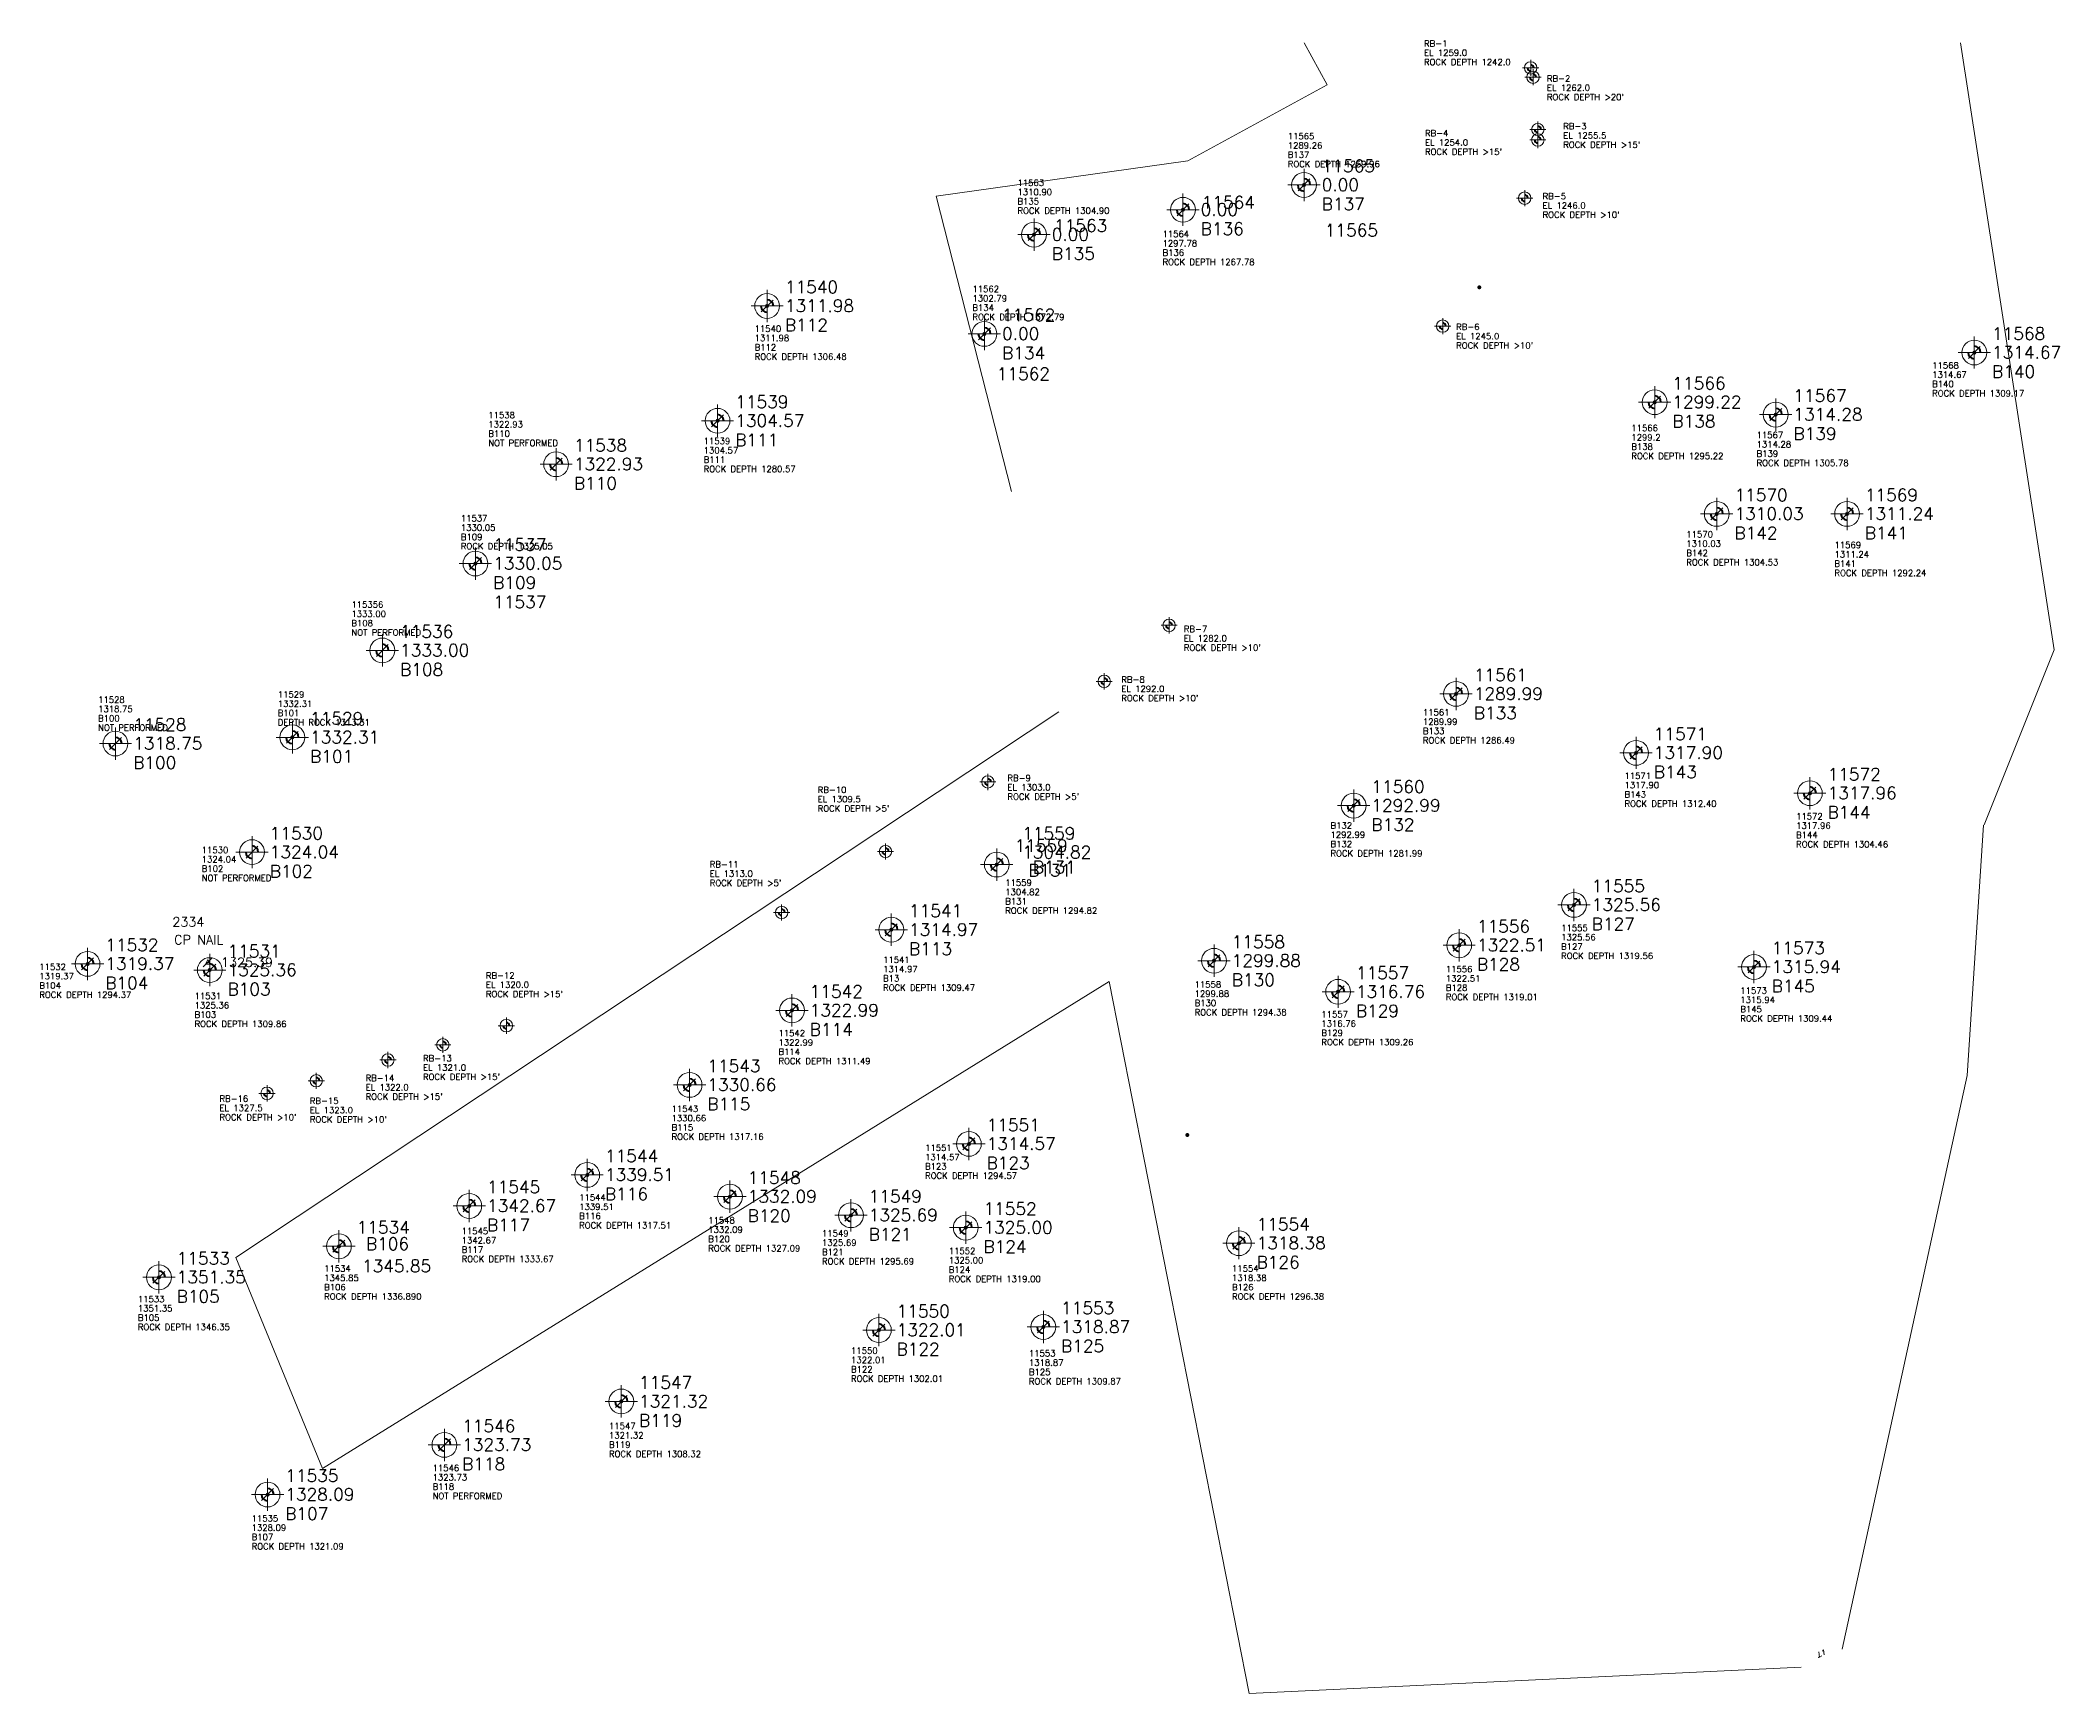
# Model space of a CAD drawing. Header units: metres. Extents: x 11336499 to 11339752, y 6750829 to 6753493.
import ezdxf

# ---------------------------------------------------------------- set-up
doc = ezdxf.new("R2010")
doc.units = ezdxf.units.M
doc.header["$MEASUREMENT"] = 0
for name, color, linetype, lineweight in [('Level 12', 7, 'Continuous', 5), ('Level 13', 7, 'Continuous', 5), ('Level 3', 7, 'Continuous', 5), ('Level 30', 7, 'Continuous', 5), ('Level 31', 7, 'Continuous', 5), ('Level 31 (Construction)', 7, 'Continuous', 5), ('Level 4', 7, 'Continuous', 5), ('Level 5', 7, 'Continuous', 5), ('Level 54', 7, 'Continuous', 5), ('Level 7', 7, 'Continuous', 5), ('Level 8', 7, 'Continuous', 5)]:
    doc.layers.add(name, color=color, linetype=linetype, lineweight=lineweight)
doc.styles.add('Style-romans', font='romans.shx')
doc.styles.add('Style-romans I 0.26180', font='romans.shx', dxfattribs={"oblique": 15})

msp = doc.modelspace()

# ---------------------------------------------------------------- texts
at = {"layer": 'Level 12', "color": 2, "linetype": 'Continuous', "lineweight": 5, "char_height": 10, "attachment_point": 1, "line_spacing_factor": 0.9, "style": 'Style-romans'}
for s, insert in [('RB-1\\PEL 1259.0\\PROCK DEPTH 1242.0', (11338728.331, 6753492.9129, -0.0001)), ("RB-2\\PEL 1262.0\\PROCK DEPTH >20'", (11338926.3721, 6753436.5116, -0.0001)), ("RB-3\\PEL 1255.5\\PROCK DEPTH >15' ", (11338952.6702, 6753359.6983, -0.0001)), ('11565\\P1289.26\\PB137\\PROCK DEPTH 1259.96', (11338508.8225, 6753343.5839, -0.0001)), ("RB-4\\PEL 1254.0\\PROCK DEPTH >15' ", (11338729.941, 6753348.4181, -0.0001)), ('11563\\P1310.90\\PB135\\PROCK DEPTH 1304.90', (11338073.3184, 6753268.4753, -0.0001)), ("RB-5\\PEL 1246.0\\PROCK DEPTH >10' ", (11338919.3949, 6753246.8957, -0.0001)), ('11564\\P1297.78\\PB136\\PROCK DEPTH 1267.78', (11338307.0634, 6753185.9789, -0.0001)), ('11562\\P1302.79\\PB134\\PROCK DEPTH 1372.79', (11338000.7343, 6753097.3262, -0.0001)), ('11540\\P1311.98\\PB112\\PROCK DEPTH 1306.48', (11337649.8092, 6753033.2992, -0.0001)), ("RB-6\\PEL 1245.0\\PROCK DEPTH >10'", (11338780.1644, 6753036.3633, -0.0001)), ('11568\\P1314.67\\PB140\\PROCK DEPTH 1309.17', (11339547.1432, 6752974.1972, -0.0001)), ('11538\\P1322.93\\PB110\\PNOT PERFORMED', (11337220.7635, 6752894.1633, -0.0001)), ('11566\\P1299.2\\PB138\\PROCK DEPTH 1295.22', (11339062.4294, 6752873.2315, -0.0001)), ('11539\\P1304.57\\PB111\\PROCK DEPTH 1280.57', (11337567.6905, 6752852.2995, -0.0001)), ('11567\\P1314.28\\PB139\\PROCK DEPTH 1305.78', (11339264.1885, 6752862.1499, -0.0001)), ('11537\\P1330.05\\PB109\\PROCK DEPTH 1325.05', (11337176.4749, 6752727.9393, -0.0001)), ('11570\\P1310.03\\PB142\\PROCK DEPTH 1304.53', (11339151.0066, 6752702.0823, -0.0001)), ('11569\\P1311.24\\PB141\\PROCK DEPTH 1292.24', (11339389.6728, 6752684.8443, -0.0001)), ('115356\\P1333.00\\PB108\\PNOT PERFORMED', (11337000.1295, 6752588.936, -0.0001)), ("RB-7\\PEL 1282.0\\PROCK DEPTH >10'", (11338341.3421, 6752549.3908, -0.0001)), ("RB-8\\PEL 1292.0\\PROCK DEPTH >10'", (11338240.677, 6752468.1256, -0.0001)), ('11528\\P1318.75\\PB100\\PNOT PERFORMED', (11336592.0091, 6752435.5365, -0.0001)), ('11529\\P1332.31\\PB101\\PDEPTH ROCK 1313.31', (11336881.5021, 6752444.0583, -0.0001)), ('11561\\P1289.99\\PB133\\PROCK DEPTH 1286.49', (11338726.5745, 6752415.192, -0.0001)), ("RB-10\\PEL 1309.5\\PROCK DEPTH >5'", (11337751.4042, 6752290.3823, -0.0001)), ("RB-9\\PEL 1303.0\\PROCK DEPTH >5'", (11338057.1606, 6752309.4254, -0.0001)), ('11571\\P1317.90\\PB143\\PROCK DEPTH 1312.40', (11339051.3573, 6752312.995, -0.0001)), ('B132\\P1292.99\\PB132\\PROCK DEPTH 1281.99', (11338577.7158, 6752232.9612, -0.0001)), ('11572\\P1317.96\\PB144\\PROCK DEPTH 1304.46', (11339327.8529, 6752247.7367, -0.0001)), ('11530\\P1324.04\\PB102\\PNOT PERFORMED', (11336758.9518, 6752193.3312, -0.0001)), ("RB-11\\PEL 1313.0\\PROCK DEPTH >5'", (11337577.508, 6752170.3667, -0.0001)), ('11559\\P1304.82\\PB131\\PROCK DEPTH 1294.82', (11338053.635, 6752140.9218, -0.0001)), ('11555\\P1325.56\\PB127\\PROCK DEPTH 1319.56', (11338949.2476, 6752067.9685, -0.0001)), ('11532\\P1319.37\\PB104\\PROCK DEPTH 1294.37', (11336497.2852, 6752005.1867, -0.0001)), ("RB-12\\PEL 1320.0\\PROCK DEPTH >15'", (11337216.8246, 6751991.2862, -0.0001)), ('11541\\P1314.97\\PB13\\PROCK DEPTH 1309.47', (11337856.7969, 6752016.5616, -0.0001)), ('11556\\P1322.51\\PB128\\PROCK DEPTH 1319.01', (11338763.4817, 6752001.4788, -0.0001)), ('11531\\P1325.36\\PB103\\PROCK DEPTH 1309.86', (11336747.3987, 6751958.3169, -0.0001)), ('11558\\P1299.88\\PB130\\PROCK DEPTH 1294.38', (11338358.7334, 6751976.8531, -0.0001)), ('11573\\P1315.94\\PB145\\PROCK DEPTH 1309.44', (11339238.0455, 6751967.0027, -0.0001)), ('11557\\P1316.76\\PB129\\PROCK DEPTH 1309.26', (11338562.9529, 6751928.8328, -0.0001)), ('11542\\P1322.99\\PB114\\PROCK DEPTH 1311.49', (11337688.2543, 6751898.3578, -0.0001)), ("RB-13\\PEL 1321.0\\PROCK DEPTH >15'", (11337115.4958, 6751857.9847, -0.0001)), ("RB-14\\PEL 1322.0\\PROCK DEPTH >15'", (11337023.0167, 6751826.0987, -0.0001)), ("RB-16\\PEL 1327.5\\PROCK DEPTH >10'", (11336787.6152, 6751792.884, -0.0001)), ("RB-15\\PEL 1323.0\\PROCK DEPTH >10'", (11336933.1924, 6751789.3411, -0.0001)), ('11543\\P1330.66\\PB115\\PROCK DEPTH 1317.16', (11337516.021, 6751776.4602, -0.0001)), ('11551\\P1314.57\\PB123\\PROCK DEPTH 1294.57', (11337924.46, 6751713.6644, -0.0001)), ('11544\\P1339.51\\PB116\\PROCK DEPTH 1317.51', (11337367.1622, 6751633.6306, -0.0001)), ('11545\\P1342.67\\PB117\\PROCK DEPTH 1333.67', (11337177.7057, 6751579.4539, -0.0001)), ('11548\\P1332.09\\PB120\\PROCK DEPTH 1327.09', (11337575.0724, 6751596.692, -0.0001)), ('11549\\P1325.69\\PB121\\PROCK DEPTH 1295.69', (11337758.3779, 6751575.7601, -0.0001)), ('11552\\P1325.00\\PB124\\PROCK DEPTH 1319.00', (11337962.5975, 6751547.4404, -0.0001)), ('11534\\P1345.85\\PB106\\PROCK DEPTH 1336.890', (11336956.2628, 6751519.1208, -0.0001)), ('11554\\P1318.38\\PB126\\PROCK DEPTH 1296.38', (11338419.0157, 6751519.1207, -0.0001)), ('11533\\P1351.35\\PB105\\PROCK DEPTH 1346.35', (11336656.0848, 6751469.8692, -0.0001)), ('11550\\P1322.01\\PB122\\PROCK DEPTH 1302.01', (11337805.1769, 6751386.7449, -0.0001)), ('11553\\P1318.87\\PB125\\PROCK DEPTH 1309.87', (11338091.7724, 6751382.4476, -0.0001)), ('11547\\P1321.32\\PB119\\PROCK DEPTH 1308.32', (11337415.1416, 6751265.4751, -0.0001)), ('11546\\P1323.73\\PB118\\PNOT PERFORMED', (11337130.9566, 6751197.7542, -0.0001)), ('11535\\P1328.09\\PB107\\PROCK DEPTH 1321.09', (11336839.3902, 6751116.4891, -0.0001))]:
    msp.add_mtext(s, dxfattribs=dict(at, insert=insert))

# ---------------------------------------------------------------- blocks, each defined once
blk = doc.blocks.new('POINT0')
at = {"layer": 'Level 7', "color": 7, "linetype": 'Continuous', "lineweight": 5}
blk.add_line((-0.04, -0.04), (0.04, 0.04), dxfattribs=at)
blk.add_line((-0.04, -0.04), (0.04, 0.04), dxfattribs=at)
at = {"layer": 'Level 13', "color": 7, "linetype": 'Continuous', "lineweight": 5, "style": 'Style-romans'}
blk.add_attdef('elev', (0, 0), '', height=0.0833, dxfattribs=at)
at = {"layer": 'Level 30', "color": 7, "linetype": 'Continuous', "lineweight": 5, "style": 'Style-romans'}
for tag in ['desc', 'desc', 'desc', 'point', 'point']:
    blk.add_attdef(tag, (0, 0), '', height=0.0833, dxfattribs=at)
blk = doc.blocks.new('BM0')
at = {"layer": 'Level 8', "color": 1, "linetype": 'Continuous', "lineweight": 5}
for p, q in [((-0.13, 0), (0.13, 0)), ((0, -0.13), (0, 0.13))]:
    blk.add_line(p, q, dxfattribs=at)
blk.add_circle((0, 0), 0.1, dxfattribs=at)
at = {"layer": 'Level 8', "color": 1, "linetype": 'Continuous', "lineweight": 40}
for start, end in [(180, 270), (0, 90)]:
    blk.add_arc((0, 0), 0.05, start, end, dxfattribs=at)
blk = doc.blocks.new('POINT0_1')
at = {"layer": 'Level 7', "color": 7, "linetype": 'Continuous', "lineweight": 5}
blk.add_line((-0.04, -0.04), (0.04, 0.04), dxfattribs=at)
blk.add_line((-0.04, -0.04), (0.04, 0.04), dxfattribs=at)
at = {"layer": 'Level 13', "color": 7, "linetype": 'Continuous', "lineweight": 5, "style": 'Style-romans'}
blk.add_attdef('elev', (0, 0), '', height=0.0833, dxfattribs=at)
at = {"layer": 'Level 30', "color": 7, "linetype": 'Continuous', "lineweight": 5, "style": 'Style-romans'}
for tag in ['desc', 'desc', 'desc', 'point', 'point']:
    blk.add_attdef(tag, (0, 0), '', height=0.0833, dxfattribs=at)
blk = doc.blocks.new('POINT0_2')
at = {"layer": 'Level 3', "color": 7, "linetype": 'Continuous', "lineweight": 5}
blk.add_line((-0.04, -0.04), (0.04, 0.04), dxfattribs=at)
blk.add_line((-0.04, -0.04), (0.04, 0.04), dxfattribs=at)
at = {"layer": 'Level 13', "color": 7, "linetype": 'Continuous', "lineweight": 5, "style": 'Style-romans'}
blk.add_attdef('elev', (0, 0), '', height=0.0833, rotation=0, dxfattribs=at)
at = {"layer": 'Level 30', "color": 7, "linetype": 'Continuous', "lineweight": 5, "style": 'Style-romans'}
for tag in ['desc', 'desc', 'desc', 'point', 'point']:
    blk.add_attdef(tag, (0, 0), '', height=0.0833, rotation=0, dxfattribs=at)
blk = doc.blocks.new('STA')
at = {"layer": 'Level 4', "color": 1, "linetype": 'Continuous', "lineweight": 5}
for p, q in [((-0.004, 0.1), (-0.079, -0.05)), ((0.071, -0.05), (-0.004, 0.1)), ((-0.079, -0.05), (0.071, -0.05))]:
    blk.add_line(p, q, dxfattribs=at)
blk.add_circle((0, 0), 0.0125, dxfattribs=at)
blk = doc.blocks.new('POINT0_3')
at = {"layer": 'Level 7', "color": 7, "linetype": 'Continuous', "lineweight": 5}
blk.add_line((-0.04, -0.04), (0.04, 0.04), dxfattribs=at)
blk.add_line((-0.04, -0.04), (0.04, 0.04), dxfattribs=at)
at = {"layer": 'Level 13', "color": 7, "linetype": 'Continuous', "lineweight": 5, "style": 'Style-romans'}
blk.add_attdef('elev', (0, 0), '', height=0.0833, dxfattribs=at)
at = {"layer": 'Level 30', "color": 7, "linetype": 'Continuous', "lineweight": 5, "style": 'Style-romans'}
for tag in ['desc', 'desc', 'desc', 'point', 'point']:
    blk.add_attdef(tag, (0, 0), '', height=0.0833, dxfattribs=at)
blk = doc.blocks.new('POINT0_4')
at = {"layer": 'Level 7', "color": 7, "linetype": 'Continuous', "lineweight": 5}
blk.add_line((-0.04, -0.04), (0.04, 0.04), dxfattribs=at)
blk.add_line((-0.04, -0.04), (0.04, 0.04), dxfattribs=at)
at = {"layer": 'Level 13', "color": 7, "linetype": 'Continuous', "lineweight": 5, "style": 'Style-romans'}
blk.add_attdef('elev', (0, 0), '', height=0.0833, dxfattribs=at)
at = {"layer": 'Level 30', "color": 7, "linetype": 'Continuous', "lineweight": 5, "style": 'Style-romans'}
for tag in ['desc', 'desc', 'desc', 'point', 'point']:
    blk.add_attdef(tag, (0, 0), '', height=0.0833, dxfattribs=at)
blk = doc.blocks.new('POINT0_5')
at = {"layer": 'Level 7', "color": 7, "linetype": 'Continuous', "lineweight": 5}
blk.add_line((-0.04, -0.04), (0.04, 0.04), dxfattribs=at)
blk.add_line((-0.04, -0.04), (0.04, 0.04), dxfattribs=at)
at = {"layer": 'Level 13', "color": 7, "linetype": 'Continuous', "lineweight": 5, "style": 'Style-romans'}
blk.add_attdef('elev', (0, 0), '', height=0.0833, dxfattribs=at)
at = {"layer": 'Level 30', "color": 7, "linetype": 'Continuous', "lineweight": 5, "style": 'Style-romans'}
for tag in ['desc', 'desc', 'desc', 'point', 'point']:
    blk.add_attdef(tag, (0, 0), '', height=0.0833, dxfattribs=at)
blk = doc.blocks.new('POINT0_6')
at = {"layer": 'Level 7', "color": 7, "linetype": 'Continuous', "lineweight": 5}
blk.add_line((-0.04, -0.04), (0.04, 0.04), dxfattribs=at)
blk.add_line((-0.04, -0.04), (0.04, 0.04), dxfattribs=at)
at = {"layer": 'Level 13', "color": 7, "linetype": 'Continuous', "lineweight": 5, "style": 'Style-romans'}
blk.add_attdef('elev', (0, 0), '', height=0.0833, dxfattribs=at)
at = {"layer": 'Level 30', "color": 7, "linetype": 'Continuous', "lineweight": 5, "style": 'Style-romans'}
for tag in ['desc', 'desc', 'desc', 'point', 'point']:
    blk.add_attdef(tag, (0, 0), '', height=0.0833, dxfattribs=at)
blk = doc.blocks.new('POINT0_7')
at = {"layer": 'Level 7', "color": 7, "linetype": 'Continuous', "lineweight": 5}
blk.add_line((-0.04, -0.04), (0.04, 0.04), dxfattribs=at)
blk.add_line((-0.04, -0.04), (0.04, 0.04), dxfattribs=at)
at = {"layer": 'Level 13', "color": 7, "linetype": 'Continuous', "lineweight": 5, "style": 'Style-romans'}
blk.add_attdef('elev', (0, 0), '', height=0.0833, dxfattribs=at)
at = {"layer": 'Level 30', "color": 7, "linetype": 'Continuous', "lineweight": 5, "style": 'Style-romans'}
for tag in ['desc', 'desc', 'desc', 'point', 'point']:
    blk.add_attdef(tag, (0, 0), '', height=0.0833, dxfattribs=at)
blk = doc.blocks.new('POINT0_8')
at = {"layer": 'Level 7', "color": 7, "linetype": 'Continuous', "lineweight": 5}
blk.add_line((-0.04, -0.04), (0.04, 0.04), dxfattribs=at)
blk.add_line((-0.04, -0.04), (0.04, 0.04), dxfattribs=at)
at = {"layer": 'Level 13', "color": 7, "linetype": 'Continuous', "lineweight": 5, "style": 'Style-romans'}
blk.add_attdef('elev', (0, 0), '', height=0.0833, dxfattribs=at)
at = {"layer": 'Level 30', "color": 7, "linetype": 'Continuous', "lineweight": 5, "style": 'Style-romans'}
for tag in ['desc', 'desc', 'desc', 'point', 'point']:
    blk.add_attdef(tag, (0, 0), '', height=0.0833, dxfattribs=at)
blk = doc.blocks.new('LIN_NU')
at = {"layer": 'Level 31 (Construction)', "color": 7, "linetype": 'Continuous', "lineweight": 5}
blk.add_point((0, 0), dxfattribs=at)
at = {"layer": 'Level 5', "color": 4, "linetype": 'Continuous', "lineweight": 5, "style": 'Style-romans I 0.26180', "oblique": 15, "flags": 1}
for tag in ['linbrg', 'linbrg', 'linlen', 'linlen', 'linlen']:
    blk.add_attdef(tag, (0, 0), '', height=0.0000198, rotation=360, dxfattribs=at)
at = {"layer": 'Level 5', "color": 4, "linetype": 'Continuous', "lineweight": 5, "style": 'Style-romans I 0.26180', "oblique": 15}
blk.add_attdef('linnum', (0, 0), '', height=0.0833, rotation=360, dxfattribs=at)

# ---------------------------------------------------------------- linework, layer by layer
at = {"layer": 'Level 5', "color": 4, "linetype": 'Continuous', "lineweight": 5}
for p, q in [((11338572.3393, 6753421.1068), (11338535.4086, 6753488.8037)), ((11339743.4628, 6752510.891), (11339592.5353, 6753488.8037)), ((11338347.9367, 6753299.1116), (11338572.3393, 6753421.1068)), ((11337942.0958, 6753241.8543), (11338347.9367, 6753299.1116)), ((11338063.6812, 6752766.1052), (11337942.0958, 6753241.8543)), ((11339743.4628, 6752510.891), (11339630.8198, 6752229.137)), ((11336813.9918, 6751532.1708), (11338139.6861, 6752411.1513)), ((11339603.3732, 6751824.9932), (11339629.8224, 6752228.6025)), ((11338221.1544, 6751976.8398), (11336953.6697, 6751191.947)), ((11338446.3957, 6750829.2656), (11338221.1544, 6751976.8398)), ((11339603.3732, 6751824.9932), (11339402.2622, 6750901.0734)), ((11336953.6892, 6751191.966), (11336814.0113, 6751532.1898)), ((11339335.8045, 6750871.6967), (11338446.4151, 6750829.2846))]:
    msp.add_line(p, q, dxfattribs=at)
at = {"layer": 'Level 54', "color": 2, "linetype": 'Continuous', "lineweight": 140}
for p in [(11338535, 6753260, 1259.96), (11338340, 6753220, 1267.78), (11338100, 6753180, 1304.9), (11337670, 6753065, 1306.48), (11338020, 6753020, 1372.79), (11339615, 6752990, 1309.17), (11339100, 6752910, 1295.22), (11337590, 6752880, 1280.57), (11339295, 6752890, 1305.78), (11339200, 6752730, 1304.53), (11339410, 6752730, 1292.24), (11337200, 6752650, 1325.05), (11338780, 6752440, 1286.49), (11336905, 6752370, 1313.31), (11339070, 6752345, 1312.4), (11338615, 6752260, 1281.99), (11339350, 6752280, 1304.46), (11338040, 6752165, 1294.82), (11338970, 6752100, 1319.56), (11337870, 6752060, 1309.47), (11338785, 6752035, 1319.01), (11336575, 6752005, 1294.37), (11336772, 6751995, 1309.86), (11338390, 6752010, 1294.38), (11339260, 6752000, 1309.44), (11338590, 6751960, 1309.26), (11337710, 6751930, 1311.49), (11337545, 6751810, 1317.16), (11337995, 6751715, 1294.57), (11337380, 6751665, 1317.51), (11337190, 6751615, 1333.67), (11337610, 6751630, 1327.09), (11337805, 6751600, 1295.69), (11337990, 6751580, 1319), (11336980, 6751550, 1336.89), (11338430, 6751555, 1296.38), (11336690, 6751500, 1346.35), (11337850, 6751415, 1302.01), (11338115, 6751420, 1309.87), (11337435, 6751300, 1308.32), (11336865, 6751150, 1321.09)]:
    msp.add_point(p, dxfattribs=at)
at = {"layer": 'Level 54', "color": 2, "linetype": 'Continuous', "lineweight": 211}
for p in [(11338817.6449, 6753095.2064), (11338347.0632, 6751729.5297), (11338347.0632, 6751729.5297)]:
    msp.add_point(p, dxfattribs=at)

# ---------------------------------------------------------------- block references
at = {"layer": 'Level 3', "color": 7, "linetype": 'Continuous', "lineweight": 5}
ref = msp.add_blockref('POINT0_2', (11336768.7302, 6752007.2901, 1325.36), dxfattribs=dict(at, xscale=180, yscale=180, zscale=180, rotation=359.9637753279102))
ref.add_attrib('elev', '1325.39', (11336790.1609, 6752000.021, 1325.36), dxfattribs={"layer": 'Level 13', "color": 7, "linetype": 'Continuous', "lineweight": 5, "height": 14.9999, "rotation": 359.9637755, "style": 'Style-romans'})
ref.add_attrib('point', '2334', (11336711.6267, 6752065.2388, 1325.36), dxfattribs={"layer": 'Level 30', "color": 7, "linetype": 'Continuous', "lineweight": 5, "height": 14.9999, "rotation": 359.9637755, "style": 'Style-romans'})
ref.add_attrib('point', '2334', (11336711.6267, 6752065.2388, 1325.36), dxfattribs={"layer": 'Level 30', "color": 7, "linetype": 'Continuous', "lineweight": 5, "height": 14.9999, "rotation": 359.9637755, "style": 'Style-romans'})
ref.add_attrib('desc', 'CP NAIL', (11336714.503, 6752036.4948, 1325.36), dxfattribs={"layer": 'Level 30', "color": 7, "linetype": 'Continuous', "lineweight": 5, "height": 14.9999, "rotation": 359.9637755, "style": 'Style-romans'})
ref.add_attrib('desc', 'CP NAIL', (11336714.503, 6752036.4948, 1325.36), dxfattribs={"layer": 'Level 30', "color": 7, "linetype": 'Continuous', "lineweight": 5, "height": 14.9999, "rotation": 359.9637755, "style": 'Style-romans'})
ref.add_attrib('desc', 'CP NAIL', (11336714.503, 6752036.4948, 1325.36), dxfattribs={"layer": 'Level 30', "color": 7, "linetype": 'Continuous', "lineweight": 5, "height": 14.9999, "rotation": 359.9637755, "style": 'Style-romans'})
at = {"layer": 'Level 31', "color": 7, "linetype": 'Continuous', "lineweight": 5, "xscale": 96.0384171214633, "yscale": 96.0384171214633, "zscale": 96.0384171214633, "rotation": 23.84712496822024}
msp.add_blockref('LIN_NU', (11339364.2473, 6750887.6861), dxfattribs=at).add_auto_attribs({'linnum': 'L1'})
at = {"layer": 'Level 4', "color": 1, "linetype": 'Continuous', "lineweight": 5, "xscale": 50.00000068108184, "yscale": 50.00000068108184, "zscale": 50.00000068108184, "rotation": 359.9637732535127}
msp.add_blockref('STA', (11336768.7302, 6752007.2901, 1325.36), dxfattribs=at)
at = {"layer": 'Level 7', "color": 7, "linetype": 'Continuous', "lineweight": 5}
ref = msp.add_blockref('POINT0_3', (11338535, 6753260, 1289.26), dxfattribs=dict(at, xscale=240, yscale=240, zscale=240))
ref.add_attrib('elev', '0.00', (11338563.5804, 6753250.3259, 1289.26), dxfattribs={"layer": 'Level 13', "color": 7, "linetype": 'Continuous', "lineweight": 5, "height": 19.9999, "style": 'Style-romans'})
ref.add_attrib('point', '11565', (11338568.5014, 6753177.0908, 1289.26), dxfattribs={"layer": 'Level 30', "color": 7, "linetype": 'Continuous', "lineweight": 5, "height": 19.9999, "style": 'Style-romans'})
ref.add_attrib('point', '11565', (11338563.5804, 6753280.5191, 1289.26), dxfattribs={"layer": 'Level 30', "color": 7, "linetype": 'Continuous', "lineweight": 5, "height": 19.9999, "style": 'Style-romans'})
ref.add_attrib('desc', 'B137', (11338563.5804, 6753219.2533, 1289.26), dxfattribs={"layer": 'Level 30', "color": 7, "linetype": 'Continuous', "lineweight": 5, "height": 19.9999, "style": 'Style-romans'})
ref.add_attrib('desc', 'B137', (11338563.5804, 6753219.2533, 1289.26), dxfattribs={"layer": 'Level 30', "color": 7, "linetype": 'Continuous', "lineweight": 5, "height": 19.9999, "style": 'Style-romans'})
ref.add_attrib('desc', 'B137', (11338563.5804, 6753219.2533, 1289.26), dxfattribs={"layer": 'Level 30', "color": 7, "linetype": 'Continuous', "lineweight": 5, "height": 19.9999, "style": 'Style-romans'})
ref = msp.add_blockref('POINT0_4', (11338340, 6753220, 1297.78), dxfattribs=dict(at, xscale=240, yscale=240, zscale=240))
ref.add_attrib('elev', '0.00', (11338368.5804, 6753210.3259, 1297.78), dxfattribs={"layer": 'Level 13', "color": 7, "linetype": 'Continuous', "lineweight": 5, "height": 19.9999, "style": 'Style-romans'})
ref.add_attrib('point', '11564', (11338370.1764, 6753221.9385, 1297.78), dxfattribs={"layer": 'Level 30', "color": 7, "linetype": 'Continuous', "lineweight": 5, "height": 19.9999, "style": 'Style-romans'})
ref.add_attrib('point', '11564', (11338370.1764, 6753221.9385, 1297.78), dxfattribs={"layer": 'Level 30', "color": 7, "linetype": 'Continuous', "lineweight": 5, "height": 19.9999, "style": 'Style-romans'})
ref.add_attrib('desc', 'B136', (11338368.5804, 6753179.2533, 1297.78), dxfattribs={"layer": 'Level 30', "color": 7, "linetype": 'Continuous', "lineweight": 5, "height": 19.9999, "style": 'Style-romans'})
ref.add_attrib('desc', 'B136', (11338368.5804, 6753179.2533, 1297.78), dxfattribs={"layer": 'Level 30', "color": 7, "linetype": 'Continuous', "lineweight": 5, "height": 19.9999, "style": 'Style-romans'})
ref.add_attrib('desc', 'B136', (11338368.5804, 6753179.2533, 1297.78), dxfattribs={"layer": 'Level 30', "color": 7, "linetype": 'Continuous', "lineweight": 5, "height": 19.9999, "style": 'Style-romans'})
ref = msp.add_blockref('POINT0_5', (11338100, 6753180, 1310.9), dxfattribs=dict(at, xscale=240, yscale=240, zscale=240))
ref.add_attrib('elev', '0.00', (11338128.5804, 6753170.3259, 1310.9), dxfattribs={"layer": 'Level 13', "color": 7, "linetype": 'Continuous', "lineweight": 5, "height": 19.9999, "style": 'Style-romans'})
ref.add_attrib('point', '11563', (11338132.2534, 6753184.5246, 1310.9), dxfattribs={"layer": 'Level 30', "color": 7, "linetype": 'Continuous', "lineweight": 5, "height": 19.9999, "style": 'Style-romans'})
ref.add_attrib('point', '11563', (11338132.2534, 6753184.5246, 1310.9), dxfattribs={"layer": 'Level 30', "color": 7, "linetype": 'Continuous', "lineweight": 5, "height": 19.9999, "style": 'Style-romans'})
ref.add_attrib('desc', 'B135', (11338128.5804, 6753139.2533, 1310.9), dxfattribs={"layer": 'Level 30', "color": 7, "linetype": 'Continuous', "lineweight": 5, "height": 19.9999, "style": 'Style-romans'})
ref.add_attrib('desc', 'B135', (11338128.5804, 6753139.2533, 1310.9), dxfattribs={"layer": 'Level 30', "color": 7, "linetype": 'Continuous', "lineweight": 5, "height": 19.9999, "style": 'Style-romans'})
ref.add_attrib('desc', 'B135', (11338128.5804, 6753139.2533, 1310.9), dxfattribs={"layer": 'Level 30', "color": 7, "linetype": 'Continuous', "lineweight": 5, "height": 19.9999, "style": 'Style-romans'})
ref = msp.add_blockref('POINT0', (11337670, 6753065, 1311.98), dxfattribs=dict(at, xscale=240, yscale=240, zscale=240))
ref.add_attrib('elev', '1311.98', (11337698.5804, 6753055.3259, 1311.98), dxfattribs={"layer": 'Level 13', "color": 7, "linetype": 'Continuous', "lineweight": 5, "height": 19.9999, "style": 'Style-romans'})
ref.add_attrib('point', '11540', (11337698.5804, 6753085.5191, 1311.98), dxfattribs={"layer": 'Level 30', "color": 7, "linetype": 'Continuous', "lineweight": 5, "height": 19.9999, "style": 'Style-romans'})
ref.add_attrib('point', '11540', (11337698.5804, 6753085.5191, 1311.98), dxfattribs={"layer": 'Level 30', "color": 7, "linetype": 'Continuous', "lineweight": 5, "height": 19.9999, "style": 'Style-romans'})
ref.add_attrib('desc', 'B112', (11337698.5804, 6753024.2533, 1311.98), dxfattribs={"layer": 'Level 30', "color": 7, "linetype": 'Continuous', "lineweight": 5, "height": 19.9999, "style": 'Style-romans'})
ref.add_attrib('desc', 'B112', (11337698.5804, 6753024.2533, 1311.98), dxfattribs={"layer": 'Level 30', "color": 7, "linetype": 'Continuous', "lineweight": 5, "height": 19.9999, "style": 'Style-romans'})
ref.add_attrib('desc', 'B112', (11337698.5804, 6753024.2533, 1311.98), dxfattribs={"layer": 'Level 30', "color": 7, "linetype": 'Continuous', "lineweight": 5, "height": 19.9999, "style": 'Style-romans'})
ref = msp.add_blockref('POINT0_6', (11338020, 6753020, 1302.79), dxfattribs=dict(at, xscale=240, yscale=240, zscale=240))
ref.add_attrib('elev', '0.00', (11338048.5804, 6753010.3259, 1302.79), dxfattribs={"layer": 'Level 13', "color": 7, "linetype": 'Continuous', "lineweight": 5, "height": 19.9999, "style": 'Style-romans'})
ref.add_attrib('point', '11562', (11338039.9688, 6752945.7098, 1302.79), dxfattribs={"layer": 'Level 30', "color": 7, "linetype": 'Continuous', "lineweight": 5, "height": 19.9999, "style": 'Style-romans'})
ref.add_attrib('point', '11562', (11338048.5804, 6753040.5191, 1302.79), dxfattribs={"layer": 'Level 30', "color": 7, "linetype": 'Continuous', "lineweight": 5, "height": 19.9999, "style": 'Style-romans'})
ref.add_attrib('desc', 'B134', (11338048.5804, 6752979.2533, 1302.79), dxfattribs={"layer": 'Level 30', "color": 7, "linetype": 'Continuous', "lineweight": 5, "height": 19.9999, "style": 'Style-romans'})
ref.add_attrib('desc', 'B134', (11338048.5804, 6752979.2533, 1302.79), dxfattribs={"layer": 'Level 30', "color": 7, "linetype": 'Continuous', "lineweight": 5, "height": 19.9999, "style": 'Style-romans'})
ref.add_attrib('desc', 'B134', (11338048.5804, 6752979.2533, 1302.79), dxfattribs={"layer": 'Level 30', "color": 7, "linetype": 'Continuous', "lineweight": 5, "height": 19.9999, "style": 'Style-romans'})
ref = msp.add_blockref('POINT0', (11339615, 6752990, 1314.67), dxfattribs=dict(at, xscale=240, yscale=240, zscale=240))
ref.add_attrib('elev', '1314.67', (11339643.5804, 6752980.3259, 1314.67), dxfattribs={"layer": 'Level 13', "color": 7, "linetype": 'Continuous', "lineweight": 5, "height": 19.9999, "style": 'Style-romans'})
ref.add_attrib('point', '11568', (11339643.5804, 6753010.5191, 1314.67), dxfattribs={"layer": 'Level 30', "color": 7, "linetype": 'Continuous', "lineweight": 5, "height": 19.9999, "style": 'Style-romans'})
ref.add_attrib('point', '11568', (11339643.5804, 6753010.5191, 1314.67), dxfattribs={"layer": 'Level 30', "color": 7, "linetype": 'Continuous', "lineweight": 5, "height": 19.9999, "style": 'Style-romans'})
ref.add_attrib('desc', 'B140', (11339643.5804, 6752949.2533, 1314.67), dxfattribs={"layer": 'Level 30', "color": 7, "linetype": 'Continuous', "lineweight": 5, "height": 19.9999, "style": 'Style-romans'})
ref.add_attrib('desc', 'B140', (11339643.5804, 6752949.2533, 1314.67), dxfattribs={"layer": 'Level 30', "color": 7, "linetype": 'Continuous', "lineweight": 5, "height": 19.9999, "style": 'Style-romans'})
ref.add_attrib('desc', 'B140', (11339643.5804, 6752949.2533, 1314.67), dxfattribs={"layer": 'Level 30', "color": 7, "linetype": 'Continuous', "lineweight": 5, "height": 19.9999, "style": 'Style-romans'})
ref = msp.add_blockref('POINT0', (11339100, 6752910, 1299.22), dxfattribs=dict(at, xscale=240, yscale=240, zscale=240))
ref.add_attrib('elev', '1299.22', (11339128.5804, 6752900.3259, 1299.22), dxfattribs={"layer": 'Level 13', "color": 7, "linetype": 'Continuous', "lineweight": 5, "height": 19.9999, "style": 'Style-romans'})
ref.add_attrib('point', '11566', (11339128.5804, 6752930.5191, 1299.22), dxfattribs={"layer": 'Level 30', "color": 7, "linetype": 'Continuous', "lineweight": 5, "height": 19.9999, "style": 'Style-romans'})
ref.add_attrib('point', '11566', (11339128.5804, 6752930.5191, 1299.22), dxfattribs={"layer": 'Level 30', "color": 7, "linetype": 'Continuous', "lineweight": 5, "height": 19.9999, "style": 'Style-romans'})
ref.add_attrib('desc', 'B138', (11339128.5804, 6752869.2533, 1299.22), dxfattribs={"layer": 'Level 30', "color": 7, "linetype": 'Continuous', "lineweight": 5, "height": 19.9999, "style": 'Style-romans'})
ref.add_attrib('desc', 'B138', (11339128.5804, 6752869.2533, 1299.22), dxfattribs={"layer": 'Level 30', "color": 7, "linetype": 'Continuous', "lineweight": 5, "height": 19.9999, "style": 'Style-romans'})
ref.add_attrib('desc', 'B138', (11339128.5804, 6752869.2533, 1299.22), dxfattribs={"layer": 'Level 30', "color": 7, "linetype": 'Continuous', "lineweight": 5, "height": 19.9999, "style": 'Style-romans'})
ref = msp.add_blockref('POINT0', (11337590, 6752880, 1304.57), dxfattribs=dict(at, xscale=240, yscale=240, zscale=240))
ref.add_attrib('elev', '1304.57', (11337618.5804, 6752870.3259, 1304.57), dxfattribs={"layer": 'Level 13', "color": 7, "linetype": 'Continuous', "lineweight": 5, "height": 19.9999, "style": 'Style-romans'})
ref.add_attrib('point', '11539', (11337618.5804, 6752900.5191, 1304.57), dxfattribs={"layer": 'Level 30', "color": 7, "linetype": 'Continuous', "lineweight": 5, "height": 19.9999, "style": 'Style-romans'})
ref.add_attrib('point', '11539', (11337618.5804, 6752900.5191, 1304.57), dxfattribs={"layer": 'Level 30', "color": 7, "linetype": 'Continuous', "lineweight": 5, "height": 19.9999, "style": 'Style-romans'})
ref.add_attrib('desc', 'B111', (11337618.5804, 6752839.2533, 1304.57), dxfattribs={"layer": 'Level 30', "color": 7, "linetype": 'Continuous', "lineweight": 5, "height": 19.9999, "style": 'Style-romans'})
ref.add_attrib('desc', 'B111', (11337618.5804, 6752839.2533, 1304.57), dxfattribs={"layer": 'Level 30', "color": 7, "linetype": 'Continuous', "lineweight": 5, "height": 19.9999, "style": 'Style-romans'})
ref.add_attrib('desc', 'B111', (11337618.5804, 6752839.2533, 1304.57), dxfattribs={"layer": 'Level 30', "color": 7, "linetype": 'Continuous', "lineweight": 5, "height": 19.9999, "style": 'Style-romans'})
ref = msp.add_blockref('POINT0', (11339295, 6752890, 1314.28), dxfattribs=dict(at, xscale=240, yscale=240, zscale=240))
ref.add_attrib('elev', '1314.28', (11339323.5804, 6752880.3259, 1314.28), dxfattribs={"layer": 'Level 13', "color": 7, "linetype": 'Continuous', "lineweight": 5, "height": 19.9999, "style": 'Style-romans'})
ref.add_attrib('point', '11567', (11339323.5804, 6752910.5191, 1314.28), dxfattribs={"layer": 'Level 30', "color": 7, "linetype": 'Continuous', "lineweight": 5, "height": 19.9999, "style": 'Style-romans'})
ref.add_attrib('point', '11567', (11339323.5804, 6752910.5191, 1314.28), dxfattribs={"layer": 'Level 30', "color": 7, "linetype": 'Continuous', "lineweight": 5, "height": 19.9999, "style": 'Style-romans'})
ref.add_attrib('desc', 'B139', (11339323.5804, 6752849.2533, 1314.28), dxfattribs={"layer": 'Level 30', "color": 7, "linetype": 'Continuous', "lineweight": 5, "height": 19.9999, "style": 'Style-romans'})
ref.add_attrib('desc', 'B139', (11339323.5804, 6752849.2533, 1314.28), dxfattribs={"layer": 'Level 30', "color": 7, "linetype": 'Continuous', "lineweight": 5, "height": 19.9999, "style": 'Style-romans'})
ref.add_attrib('desc', 'B139', (11339323.5804, 6752849.2533, 1314.28), dxfattribs={"layer": 'Level 30', "color": 7, "linetype": 'Continuous', "lineweight": 5, "height": 19.9999, "style": 'Style-romans'})
ref = msp.add_blockref('POINT0', (11337330, 6752810, 1322.93), dxfattribs=dict(at, xscale=240, yscale=240, zscale=240))
ref.add_attrib('elev', '1322.93', (11337358.5804, 6752800.3259, 1322.93), dxfattribs={"layer": 'Level 13', "color": 7, "linetype": 'Continuous', "lineweight": 5, "height": 19.9999, "style": 'Style-romans'})
ref.add_attrib('point', '11538', (11337358.5804, 6752830.5191, 1322.93), dxfattribs={"layer": 'Level 30', "color": 7, "linetype": 'Continuous', "lineweight": 5, "height": 19.9999, "style": 'Style-romans'})
ref.add_attrib('point', '11538', (11337358.5804, 6752830.5191, 1322.93), dxfattribs={"layer": 'Level 30', "color": 7, "linetype": 'Continuous', "lineweight": 5, "height": 19.9999, "style": 'Style-romans'})
ref.add_attrib('desc', 'B110', (11337358.5804, 6752769.2533, 1322.93), dxfattribs={"layer": 'Level 30', "color": 7, "linetype": 'Continuous', "lineweight": 5, "height": 19.9999, "style": 'Style-romans'})
ref.add_attrib('desc', 'B110', (11337358.5804, 6752769.2533, 1322.93), dxfattribs={"layer": 'Level 30', "color": 7, "linetype": 'Continuous', "lineweight": 5, "height": 19.9999, "style": 'Style-romans'})
ref.add_attrib('desc', 'B110', (11337358.5804, 6752769.2533, 1322.93), dxfattribs={"layer": 'Level 30', "color": 7, "linetype": 'Continuous', "lineweight": 5, "height": 19.9999, "style": 'Style-romans'})
ref = msp.add_blockref('POINT0', (11339200, 6752730, 1310.03), dxfattribs=dict(at, xscale=240, yscale=240, zscale=240))
ref.add_attrib('elev', '1310.03', (11339228.5804, 6752720.3259, 1310.03), dxfattribs={"layer": 'Level 13', "color": 7, "linetype": 'Continuous', "lineweight": 5, "height": 19.9999, "style": 'Style-romans'})
ref.add_attrib('point', '11570', (11339228.5804, 6752750.5191, 1310.03), dxfattribs={"layer": 'Level 30', "color": 7, "linetype": 'Continuous', "lineweight": 5, "height": 19.9999, "style": 'Style-romans'})
ref.add_attrib('point', '11570', (11339228.5804, 6752750.5191, 1310.03), dxfattribs={"layer": 'Level 30', "color": 7, "linetype": 'Continuous', "lineweight": 5, "height": 19.9999, "style": 'Style-romans'})
ref.add_attrib('desc', 'B142', (11339228.5804, 6752689.2533, 1310.03), dxfattribs={"layer": 'Level 30', "color": 7, "linetype": 'Continuous', "lineweight": 5, "height": 19.9999, "style": 'Style-romans'})
ref.add_attrib('desc', 'B142', (11339228.5804, 6752689.2533, 1310.03), dxfattribs={"layer": 'Level 30', "color": 7, "linetype": 'Continuous', "lineweight": 5, "height": 19.9999, "style": 'Style-romans'})
ref.add_attrib('desc', 'B142', (11339228.5804, 6752689.2533, 1310.03), dxfattribs={"layer": 'Level 30', "color": 7, "linetype": 'Continuous', "lineweight": 5, "height": 19.9999, "style": 'Style-romans'})
ref = msp.add_blockref('POINT0', (11339410, 6752730, 1311.24), dxfattribs=dict(at, xscale=240, yscale=240, zscale=240))
ref.add_attrib('elev', '1311.24', (11339438.5804, 6752720.3259, 1311.24), dxfattribs={"layer": 'Level 13', "color": 7, "linetype": 'Continuous', "lineweight": 5, "height": 19.9999, "style": 'Style-romans'})
ref.add_attrib('point', '11569', (11339438.5804, 6752750.5191, 1311.24), dxfattribs={"layer": 'Level 30', "color": 7, "linetype": 'Continuous', "lineweight": 5, "height": 19.9999, "style": 'Style-romans'})
ref.add_attrib('point', '11569', (11339438.5804, 6752750.5191, 1311.24), dxfattribs={"layer": 'Level 30', "color": 7, "linetype": 'Continuous', "lineweight": 5, "height": 19.9999, "style": 'Style-romans'})
ref.add_attrib('desc', 'B141', (11339438.5804, 6752689.2533, 1311.24), dxfattribs={"layer": 'Level 30', "color": 7, "linetype": 'Continuous', "lineweight": 5, "height": 19.9999, "style": 'Style-romans'})
ref.add_attrib('desc', 'B141', (11339438.5804, 6752689.2533, 1311.24), dxfattribs={"layer": 'Level 30', "color": 7, "linetype": 'Continuous', "lineweight": 5, "height": 19.9999, "style": 'Style-romans'})
ref.add_attrib('desc', 'B141', (11339438.5804, 6752689.2533, 1311.24), dxfattribs={"layer": 'Level 30', "color": 7, "linetype": 'Continuous', "lineweight": 5, "height": 19.9999, "style": 'Style-romans'})
ref = msp.add_blockref('POINT0_1', (11337200, 6752650, 1330.05), dxfattribs=dict(at, xscale=240, yscale=240, zscale=240))
ref.add_attrib('elev', '1330.05', (11337228.5804, 6752640.3259, 1330.05), dxfattribs={"layer": 'Level 13', "color": 7, "linetype": 'Continuous', "lineweight": 5, "height": 19.9999, "style": 'Style-romans'})
ref.add_attrib('point', '11537', (11337228.5804, 6752578.1724, 1330.05), dxfattribs={"layer": 'Level 30', "color": 7, "linetype": 'Continuous', "lineweight": 5, "height": 19.9999, "style": 'Style-romans'})
ref.add_attrib('point', '11537', (11337228.5804, 6752670.5191, 1330.05), dxfattribs={"layer": 'Level 30', "color": 7, "linetype": 'Continuous', "lineweight": 5, "height": 19.9999, "style": 'Style-romans'})
ref.add_attrib('desc', 'B109', (11337228.5804, 6752609.2533, 1330.05), dxfattribs={"layer": 'Level 30', "color": 7, "linetype": 'Continuous', "lineweight": 5, "height": 19.9999, "style": 'Style-romans'})
ref.add_attrib('desc', 'B109', (11337228.5804, 6752609.2533, 1330.05), dxfattribs={"layer": 'Level 30', "color": 7, "linetype": 'Continuous', "lineweight": 5, "height": 19.9999, "style": 'Style-romans'})
ref.add_attrib('desc', 'B109', (11337228.5804, 6752609.2533, 1330.05), dxfattribs={"layer": 'Level 30', "color": 7, "linetype": 'Continuous', "lineweight": 5, "height": 19.9999, "style": 'Style-romans'})
ref = msp.add_blockref('POINT0', (11337050, 6752510, 2666), dxfattribs=dict(at, xscale=240, yscale=240, zscale=240))
ref.add_attrib('elev', '1333.00', (11337078.5804, 6752500.3259, 2666), dxfattribs={"layer": 'Level 13', "color": 7, "linetype": 'Continuous', "lineweight": 5, "height": 19.9999, "style": 'Style-romans'})
ref.add_attrib('point', '11536', (11337078.5804, 6752530.5191, 2666), dxfattribs={"layer": 'Level 30', "color": 7, "linetype": 'Continuous', "lineweight": 5, "height": 19.9999, "style": 'Style-romans'})
ref.add_attrib('point', '11536', (11337078.5804, 6752530.5191, 2666), dxfattribs={"layer": 'Level 30', "color": 7, "linetype": 'Continuous', "lineweight": 5, "height": 19.9999, "style": 'Style-romans'})
ref.add_attrib('desc', 'B108', (11337078.5804, 6752469.2533, 2666), dxfattribs={"layer": 'Level 30', "color": 7, "linetype": 'Continuous', "lineweight": 5, "height": 19.9999, "style": 'Style-romans'})
ref.add_attrib('desc', 'B108', (11337078.5804, 6752469.2533, 2666), dxfattribs={"layer": 'Level 30', "color": 7, "linetype": 'Continuous', "lineweight": 5, "height": 19.9999, "style": 'Style-romans'})
ref.add_attrib('desc', 'B108', (11337078.5804, 6752469.2533, 2666), dxfattribs={"layer": 'Level 30', "color": 7, "linetype": 'Continuous', "lineweight": 5, "height": 19.9999, "style": 'Style-romans'})
ref = msp.add_blockref('POINT0', (11338780, 6752440), dxfattribs=dict(at, xscale=240, yscale=240, zscale=240))
ref.add_attrib('elev', '1289.99', (11338808.5804, 6752430.3259), dxfattribs={"layer": 'Level 13', "color": 7, "linetype": 'Continuous', "lineweight": 5, "height": 19.9999, "style": 'Style-romans'})
ref.add_attrib('point', '11561', (11338808.5804, 6752460.5191), dxfattribs={"layer": 'Level 30', "color": 7, "linetype": 'Continuous', "lineweight": 5, "height": 19.9999, "style": 'Style-romans'})
ref.add_attrib('point', '11561', (11338808.5804, 6752460.5191), dxfattribs={"layer": 'Level 30', "color": 7, "linetype": 'Continuous', "lineweight": 5, "height": 19.9999, "style": 'Style-romans'})
ref.add_attrib('desc', 'B133', (11338808.5804, 6752399.2533), dxfattribs={"layer": 'Level 30', "color": 7, "linetype": 'Continuous', "lineweight": 5, "height": 19.9999, "style": 'Style-romans'})
ref.add_attrib('desc', 'B133', (11338808.5804, 6752399.2533), dxfattribs={"layer": 'Level 30', "color": 7, "linetype": 'Continuous', "lineweight": 5, "height": 19.9999, "style": 'Style-romans'})
ref.add_attrib('desc', 'B133', (11338808.5804, 6752399.2533), dxfattribs={"layer": 'Level 30', "color": 7, "linetype": 'Continuous', "lineweight": 5, "height": 19.9999, "style": 'Style-romans'})
ref = msp.add_blockref('POINT0', (11336620, 6752360, 1318.75), dxfattribs=dict(at, xscale=240, yscale=240, zscale=240))
ref.add_attrib('elev', '1318.75', (11336648.5804, 6752350.3259, 1318.75), dxfattribs={"layer": 'Level 13', "color": 7, "linetype": 'Continuous', "lineweight": 5, "height": 19.9999, "style": 'Style-romans'})
ref.add_attrib('point', '11528', (11336648.5804, 6752380.5191, 1318.75), dxfattribs={"layer": 'Level 30', "color": 7, "linetype": 'Continuous', "lineweight": 5, "height": 19.9999, "style": 'Style-romans'})
ref.add_attrib('point', '11528', (11336648.5804, 6752380.5191, 1318.75), dxfattribs={"layer": 'Level 30', "color": 7, "linetype": 'Continuous', "lineweight": 5, "height": 19.9999, "style": 'Style-romans'})
ref.add_attrib('desc', 'B100', (11336648.5804, 6752319.2533, 1318.75), dxfattribs={"layer": 'Level 30', "color": 7, "linetype": 'Continuous', "lineweight": 5, "height": 19.9999, "style": 'Style-romans'})
ref.add_attrib('desc', 'B100', (11336648.5804, 6752319.2533, 1318.75), dxfattribs={"layer": 'Level 30', "color": 7, "linetype": 'Continuous', "lineweight": 5, "height": 19.9999, "style": 'Style-romans'})
ref.add_attrib('desc', 'B100', (11336648.5804, 6752319.2533, 1318.75), dxfattribs={"layer": 'Level 30', "color": 7, "linetype": 'Continuous', "lineweight": 5, "height": 19.9999, "style": 'Style-romans'})
ref = msp.add_blockref('POINT0', (11336905, 6752370, 1332.31), dxfattribs=dict(at, xscale=240, yscale=240, zscale=240))
ref.add_attrib('elev', '1332.31', (11336933.5804, 6752360.3259, 1332.31), dxfattribs={"layer": 'Level 13', "color": 7, "linetype": 'Continuous', "lineweight": 5, "height": 19.9999, "style": 'Style-romans'})
ref.add_attrib('point', '11529', (11336933.5804, 6752390.5191, 1332.31), dxfattribs={"layer": 'Level 30', "color": 7, "linetype": 'Continuous', "lineweight": 5, "height": 19.9999, "style": 'Style-romans'})
ref.add_attrib('point', '11529', (11336933.5804, 6752390.5191, 1332.31), dxfattribs={"layer": 'Level 30', "color": 7, "linetype": 'Continuous', "lineweight": 5, "height": 19.9999, "style": 'Style-romans'})
ref.add_attrib('desc', 'B101', (11336933.5804, 6752329.2533, 1332.31), dxfattribs={"layer": 'Level 30', "color": 7, "linetype": 'Continuous', "lineweight": 5, "height": 19.9999, "style": 'Style-romans'})
ref.add_attrib('desc', 'B101', (11336933.5804, 6752329.2533, 1332.31), dxfattribs={"layer": 'Level 30', "color": 7, "linetype": 'Continuous', "lineweight": 5, "height": 19.9999, "style": 'Style-romans'})
ref.add_attrib('desc', 'B101', (11336933.5804, 6752329.2533, 1332.31), dxfattribs={"layer": 'Level 30', "color": 7, "linetype": 'Continuous', "lineweight": 5, "height": 19.9999, "style": 'Style-romans'})
ref = msp.add_blockref('POINT0', (11339070, 6752345, 1317.9), dxfattribs=dict(at, xscale=240, yscale=240, zscale=240))
ref.add_attrib('elev', '1317.90', (11339098.5804, 6752335.3259, 1317.9), dxfattribs={"layer": 'Level 13', "color": 7, "linetype": 'Continuous', "lineweight": 5, "height": 19.9999, "style": 'Style-romans'})
ref.add_attrib('point', '11571', (11339098.5804, 6752365.5191, 1317.9), dxfattribs={"layer": 'Level 30', "color": 7, "linetype": 'Continuous', "lineweight": 5, "height": 19.9999, "style": 'Style-romans'})
ref.add_attrib('point', '11571', (11339098.5804, 6752365.5191, 1317.9), dxfattribs={"layer": 'Level 30', "color": 7, "linetype": 'Continuous', "lineweight": 5, "height": 19.9999, "style": 'Style-romans'})
ref.add_attrib('desc', 'B143', (11339098.5804, 6752304.2533, 1317.9), dxfattribs={"layer": 'Level 30', "color": 7, "linetype": 'Continuous', "lineweight": 5, "height": 19.9999, "style": 'Style-romans'})
ref.add_attrib('desc', 'B143', (11339098.5804, 6752304.2533, 1317.9), dxfattribs={"layer": 'Level 30', "color": 7, "linetype": 'Continuous', "lineweight": 5, "height": 19.9999, "style": 'Style-romans'})
ref.add_attrib('desc', 'B143', (11339098.5804, 6752304.2533, 1317.9), dxfattribs={"layer": 'Level 30', "color": 7, "linetype": 'Continuous', "lineweight": 5, "height": 19.9999, "style": 'Style-romans'})
ref = msp.add_blockref('POINT0', (11339350, 6752280, 1317.96), dxfattribs=dict(at, xscale=240, yscale=240, zscale=240))
ref.add_attrib('elev', '1317.96', (11339378.5804, 6752270.3259, 1317.96), dxfattribs={"layer": 'Level 13', "color": 7, "linetype": 'Continuous', "lineweight": 5, "height": 19.9999, "style": 'Style-romans'})
ref.add_attrib('point', '11572', (11339378.5804, 6752300.5191, 1317.96), dxfattribs={"layer": 'Level 30', "color": 7, "linetype": 'Continuous', "lineweight": 5, "height": 19.9999, "style": 'Style-romans'})
ref.add_attrib('point', '11572', (11339378.5804, 6752300.5191, 1317.96), dxfattribs={"layer": 'Level 30', "color": 7, "linetype": 'Continuous', "lineweight": 5, "height": 19.9999, "style": 'Style-romans'})
ref.add_attrib('desc', 'B144', (11339378.5804, 6752239.2533, 1317.96), dxfattribs={"layer": 'Level 30', "color": 7, "linetype": 'Continuous', "lineweight": 5, "height": 19.9999, "style": 'Style-romans'})
ref.add_attrib('desc', 'B144', (11339378.5804, 6752239.2533, 1317.96), dxfattribs={"layer": 'Level 30', "color": 7, "linetype": 'Continuous', "lineweight": 5, "height": 19.9999, "style": 'Style-romans'})
ref.add_attrib('desc', 'B144', (11339378.5804, 6752239.2533, 1317.96), dxfattribs={"layer": 'Level 30', "color": 7, "linetype": 'Continuous', "lineweight": 5, "height": 19.9999, "style": 'Style-romans'})
ref = msp.add_blockref('POINT0', (11338615, 6752260, 1292.99), dxfattribs=dict(at, xscale=240, yscale=240, zscale=240))
ref.add_attrib('elev', '1292.99', (11338643.5804, 6752250.3259, 1292.99), dxfattribs={"layer": 'Level 13', "color": 7, "linetype": 'Continuous', "lineweight": 5, "height": 19.9999, "style": 'Style-romans'})
ref.add_attrib('point', '11560', (11338643.5804, 6752280.5191, 1292.99), dxfattribs={"layer": 'Level 30', "color": 7, "linetype": 'Continuous', "lineweight": 5, "height": 19.9999, "style": 'Style-romans'})
ref.add_attrib('point', '11560', (11338643.5804, 6752280.5191, 1292.99), dxfattribs={"layer": 'Level 30', "color": 7, "linetype": 'Continuous', "lineweight": 5, "height": 19.9999, "style": 'Style-romans'})
ref.add_attrib('desc', 'B132', (11338643.5804, 6752219.2533, 1292.99), dxfattribs={"layer": 'Level 30', "color": 7, "linetype": 'Continuous', "lineweight": 5, "height": 19.9999, "style": 'Style-romans'})
ref.add_attrib('desc', 'B132', (11338643.5804, 6752219.2533, 1292.99), dxfattribs={"layer": 'Level 30', "color": 7, "linetype": 'Continuous', "lineweight": 5, "height": 19.9999, "style": 'Style-romans'})
ref.add_attrib('desc', 'B132', (11338643.5804, 6752219.2533, 1292.99), dxfattribs={"layer": 'Level 30', "color": 7, "linetype": 'Continuous', "lineweight": 5, "height": 19.9999, "style": 'Style-romans'})
ref = msp.add_blockref('POINT0', (11336840, 6752185, 1324.04), dxfattribs=dict(at, xscale=240, yscale=240, zscale=240))
ref.add_attrib('elev', '1324.04', (11336868.5804, 6752175.3259, 1324.04), dxfattribs={"layer": 'Level 13', "color": 7, "linetype": 'Continuous', "lineweight": 5, "height": 19.9999, "style": 'Style-romans'})
ref.add_attrib('point', '11530', (11336868.5804, 6752205.5191, 1324.04), dxfattribs={"layer": 'Level 30', "color": 7, "linetype": 'Continuous', "lineweight": 5, "height": 19.9999, "style": 'Style-romans'})
ref.add_attrib('point', '11530', (11336868.5804, 6752205.5191, 1324.04), dxfattribs={"layer": 'Level 30', "color": 7, "linetype": 'Continuous', "lineweight": 5, "height": 19.9999, "style": 'Style-romans'})
ref.add_attrib('desc', 'B102', (11336868.5804, 6752144.2533, 1324.04), dxfattribs={"layer": 'Level 30', "color": 7, "linetype": 'Continuous', "lineweight": 5, "height": 19.9999, "style": 'Style-romans'})
ref.add_attrib('desc', 'B102', (11336868.5804, 6752144.2533, 1324.04), dxfattribs={"layer": 'Level 30', "color": 7, "linetype": 'Continuous', "lineweight": 5, "height": 19.9999, "style": 'Style-romans'})
ref.add_attrib('desc', 'B102', (11336868.5804, 6752144.2533, 1324.04), dxfattribs={"layer": 'Level 30', "color": 7, "linetype": 'Continuous', "lineweight": 5, "height": 19.9999, "style": 'Style-romans'})
ref = msp.add_blockref('POINT0_8', (11338040, 6752165, 1304.82), dxfattribs=dict(at, xscale=240, yscale=240, zscale=240))
ref.add_attrib('elev', '1304.82', (11338080.8828, 6752175.0266, 1304.82), dxfattribs={"layer": 'Level 13', "color": 7, "linetype": 'Continuous', "lineweight": 5, "height": 19.9999, "style": 'Style-romans'})
ref.add_attrib('point', '11559', (11338080.8828, 6752205.2198, 1304.82), dxfattribs={"layer": 'Level 30', "color": 7, "linetype": 'Continuous', "lineweight": 5, "height": 19.9999, "style": 'Style-romans'})
ref.add_attrib('point', '11559', (11338068.5804, 6752185.5191, 1304.82), dxfattribs={"layer": 'Level 30', "color": 7, "linetype": 'Continuous', "lineweight": 5, "height": 19.9999, "style": 'Style-romans'})
ref.add_attrib('desc', 'B131', (11338090.6069, 6752145.8633, 1304.82), dxfattribs={"layer": 'Level 30', "color": 7, "linetype": 'Continuous', "lineweight": 5, "height": 19.9999, "style": 'Style-romans'})
ref.add_attrib('desc', 'B131', (11338097.9882, 6752150.7884, 1304.82), dxfattribs={"layer": 'Level 30', "color": 7, "linetype": 'Continuous', "lineweight": 5, "height": 19.9999, "style": 'Style-romans'})
ref.add_attrib('desc', 'B131', (11338097.9882, 6752150.7884, 1304.82), dxfattribs={"layer": 'Level 30', "color": 7, "linetype": 'Continuous', "lineweight": 5, "height": 19.9999, "style": 'Style-romans'})
ref = msp.add_blockref('POINT0', (11338970, 6752100, 1325.56), dxfattribs=dict(at, xscale=240, yscale=240, zscale=240))
ref.add_attrib('elev', '1325.56', (11338998.5804, 6752090.3259, 1325.56), dxfattribs={"layer": 'Level 13', "color": 7, "linetype": 'Continuous', "lineweight": 5, "height": 19.9999, "style": 'Style-romans'})
ref.add_attrib('point', '11555', (11338998.5804, 6752120.5191, 1325.56), dxfattribs={"layer": 'Level 30', "color": 7, "linetype": 'Continuous', "lineweight": 5, "height": 19.9999, "style": 'Style-romans'})
ref.add_attrib('point', '11555', (11338998.5804, 6752120.5191, 1325.56), dxfattribs={"layer": 'Level 30', "color": 7, "linetype": 'Continuous', "lineweight": 5, "height": 19.9999, "style": 'Style-romans'})
ref.add_attrib('desc', 'B127', (11338998.5804, 6752059.2533, 1325.56), dxfattribs={"layer": 'Level 30', "color": 7, "linetype": 'Continuous', "lineweight": 5, "height": 19.9999, "style": 'Style-romans'})
ref.add_attrib('desc', 'B127', (11338998.5804, 6752059.2533, 1325.56), dxfattribs={"layer": 'Level 30', "color": 7, "linetype": 'Continuous', "lineweight": 5, "height": 19.9999, "style": 'Style-romans'})
ref.add_attrib('desc', 'B127', (11338998.5804, 6752059.2533, 1325.56), dxfattribs={"layer": 'Level 30', "color": 7, "linetype": 'Continuous', "lineweight": 5, "height": 19.9999, "style": 'Style-romans'})
ref = msp.add_blockref('POINT0', (11337870, 6752060, 1314.97), dxfattribs=dict(at, xscale=240, yscale=240, zscale=240))
ref.add_attrib('elev', '1314.97', (11337898.5804, 6752050.3259, 1314.97), dxfattribs={"layer": 'Level 13', "color": 7, "linetype": 'Continuous', "lineweight": 5, "height": 19.9999, "style": 'Style-romans'})
ref.add_attrib('point', '11541', (11337898.5804, 6752080.5191, 1314.97), dxfattribs={"layer": 'Level 30', "color": 7, "linetype": 'Continuous', "lineweight": 5, "height": 19.9999, "style": 'Style-romans'})
ref.add_attrib('point', '11541', (11337898.5804, 6752080.5191, 1314.97), dxfattribs={"layer": 'Level 30', "color": 7, "linetype": 'Continuous', "lineweight": 5, "height": 19.9999, "style": 'Style-romans'})
ref.add_attrib('desc', 'B113', (11337898.5804, 6752019.2533, 1314.97), dxfattribs={"layer": 'Level 30', "color": 7, "linetype": 'Continuous', "lineweight": 5, "height": 19.9999, "style": 'Style-romans'})
ref.add_attrib('desc', 'B113', (11337898.5804, 6752019.2533, 1314.97), dxfattribs={"layer": 'Level 30', "color": 7, "linetype": 'Continuous', "lineweight": 5, "height": 19.9999, "style": 'Style-romans'})
ref.add_attrib('desc', 'B113', (11337898.5804, 6752019.2533, 1314.97), dxfattribs={"layer": 'Level 30', "color": 7, "linetype": 'Continuous', "lineweight": 5, "height": 19.9999, "style": 'Style-romans'})
ref = msp.add_blockref('POINT0', (11338785, 6752035, 1322.51), dxfattribs=dict(at, xscale=240, yscale=240, zscale=240))
ref.add_attrib('elev', '1322.51', (11338813.5804, 6752025.3259, 1322.51), dxfattribs={"layer": 'Level 13', "color": 7, "linetype": 'Continuous', "lineweight": 5, "height": 19.9999, "style": 'Style-romans'})
ref.add_attrib('point', '11556', (11338813.5804, 6752055.5191, 1322.51), dxfattribs={"layer": 'Level 30', "color": 7, "linetype": 'Continuous', "lineweight": 5, "height": 19.9999, "style": 'Style-romans'})
ref.add_attrib('point', '11556', (11338813.5804, 6752055.5191, 1322.51), dxfattribs={"layer": 'Level 30', "color": 7, "linetype": 'Continuous', "lineweight": 5, "height": 19.9999, "style": 'Style-romans'})
ref.add_attrib('desc', 'B128', (11338813.5804, 6751994.2533, 1322.51), dxfattribs={"layer": 'Level 30', "color": 7, "linetype": 'Continuous', "lineweight": 5, "height": 19.9999, "style": 'Style-romans'})
ref.add_attrib('desc', 'B128', (11338813.5804, 6751994.2533, 1322.51), dxfattribs={"layer": 'Level 30', "color": 7, "linetype": 'Continuous', "lineweight": 5, "height": 19.9999, "style": 'Style-romans'})
ref.add_attrib('desc', 'B128', (11338813.5804, 6751994.2533, 1322.51), dxfattribs={"layer": 'Level 30', "color": 7, "linetype": 'Continuous', "lineweight": 5, "height": 19.9999, "style": 'Style-romans'})
ref = msp.add_blockref('POINT0', (11336575, 6752005, 1319.37), dxfattribs=dict(at, xscale=240, yscale=240, zscale=240))
ref.add_attrib('elev', '1319.37', (11336603.5804, 6751995.3259, 1319.37), dxfattribs={"layer": 'Level 13', "color": 7, "linetype": 'Continuous', "lineweight": 5, "height": 19.9999, "style": 'Style-romans'})
ref.add_attrib('point', '11532', (11336603.5804, 6752025.5191, 1319.37), dxfattribs={"layer": 'Level 30', "color": 7, "linetype": 'Continuous', "lineweight": 5, "height": 19.9999, "style": 'Style-romans'})
ref.add_attrib('point', '11532', (11336603.5804, 6752025.5191, 1319.37), dxfattribs={"layer": 'Level 30', "color": 7, "linetype": 'Continuous', "lineweight": 5, "height": 19.9999, "style": 'Style-romans'})
ref.add_attrib('desc', 'B104', (11336603.5804, 6751964.2533, 1319.37), dxfattribs={"layer": 'Level 30', "color": 7, "linetype": 'Continuous', "lineweight": 5, "height": 19.9999, "style": 'Style-romans'})
ref.add_attrib('desc', 'B104', (11336603.5804, 6751964.2533, 1319.37), dxfattribs={"layer": 'Level 30', "color": 7, "linetype": 'Continuous', "lineweight": 5, "height": 19.9999, "style": 'Style-romans'})
ref.add_attrib('desc', 'B104', (11336603.5804, 6751964.2533, 1319.37), dxfattribs={"layer": 'Level 30', "color": 7, "linetype": 'Continuous', "lineweight": 5, "height": 19.9999, "style": 'Style-romans'})
ref = msp.add_blockref('POINT0', (11336772, 6751995, 1325.36), dxfattribs=dict(at, xscale=240, yscale=240, zscale=240))
ref.add_attrib('elev', '1325.36', (11336800.5804, 6751985.3259, 1325.36), dxfattribs={"layer": 'Level 13', "color": 7, "linetype": 'Continuous', "lineweight": 5, "height": 19.9999, "style": 'Style-romans'})
ref.add_attrib('point', '11531', (11336800.5804, 6752015.5191, 1325.36), dxfattribs={"layer": 'Level 30', "color": 7, "linetype": 'Continuous', "lineweight": 5, "height": 19.9999, "style": 'Style-romans'})
ref.add_attrib('point', '11531', (11336800.5804, 6752015.5191, 1325.36), dxfattribs={"layer": 'Level 30', "color": 7, "linetype": 'Continuous', "lineweight": 5, "height": 19.9999, "style": 'Style-romans'})
ref.add_attrib('desc', 'B103', (11336800.5804, 6751954.2533, 1325.36), dxfattribs={"layer": 'Level 30', "color": 7, "linetype": 'Continuous', "lineweight": 5, "height": 19.9999, "style": 'Style-romans'})
ref.add_attrib('desc', 'B103', (11336800.5804, 6751954.2533, 1325.36), dxfattribs={"layer": 'Level 30', "color": 7, "linetype": 'Continuous', "lineweight": 5, "height": 19.9999, "style": 'Style-romans'})
ref.add_attrib('desc', 'B103', (11336800.5804, 6751954.2533, 1325.36), dxfattribs={"layer": 'Level 30', "color": 7, "linetype": 'Continuous', "lineweight": 5, "height": 19.9999, "style": 'Style-romans'})
ref = msp.add_blockref('POINT0', (11338390, 6752010, 1299.88), dxfattribs=dict(at, xscale=240, yscale=240, zscale=240))
ref.add_attrib('elev', '1299.88', (11338418.5804, 6752000.3259, 1299.88), dxfattribs={"layer": 'Level 13', "color": 7, "linetype": 'Continuous', "lineweight": 5, "height": 19.9999, "style": 'Style-romans'})
ref.add_attrib('point', '11558', (11338418.5804, 6752030.5191, 1299.88), dxfattribs={"layer": 'Level 30', "color": 7, "linetype": 'Continuous', "lineweight": 5, "height": 19.9999, "style": 'Style-romans'})
ref.add_attrib('point', '11558', (11338418.5804, 6752030.5191, 1299.88), dxfattribs={"layer": 'Level 30', "color": 7, "linetype": 'Continuous', "lineweight": 5, "height": 19.9999, "style": 'Style-romans'})
ref.add_attrib('desc', 'B130', (11338418.5804, 6751969.2533, 1299.88), dxfattribs={"layer": 'Level 30', "color": 7, "linetype": 'Continuous', "lineweight": 5, "height": 19.9999, "style": 'Style-romans'})
ref.add_attrib('desc', 'B130', (11338418.5804, 6751969.2533, 1299.88), dxfattribs={"layer": 'Level 30', "color": 7, "linetype": 'Continuous', "lineweight": 5, "height": 19.9999, "style": 'Style-romans'})
ref.add_attrib('desc', 'B130', (11338418.5804, 6751969.2533, 1299.88), dxfattribs={"layer": 'Level 30', "color": 7, "linetype": 'Continuous', "lineweight": 5, "height": 19.9999, "style": 'Style-romans'})
ref = msp.add_blockref('POINT0', (11339260, 6752000, 1315.94), dxfattribs=dict(at, xscale=240, yscale=240, zscale=240))
ref.add_attrib('elev', '1315.94', (11339288.5804, 6751990.3259, 1315.94), dxfattribs={"layer": 'Level 13', "color": 7, "linetype": 'Continuous', "lineweight": 5, "height": 19.9999, "style": 'Style-romans'})
ref.add_attrib('point', '11573', (11339288.5804, 6752020.5191, 1315.94), dxfattribs={"layer": 'Level 30', "color": 7, "linetype": 'Continuous', "lineweight": 5, "height": 19.9999, "style": 'Style-romans'})
ref.add_attrib('point', '11573', (11339288.5804, 6752020.5191, 1315.94), dxfattribs={"layer": 'Level 30', "color": 7, "linetype": 'Continuous', "lineweight": 5, "height": 19.9999, "style": 'Style-romans'})
ref.add_attrib('desc', 'B145', (11339288.5804, 6751959.2533, 1315.94), dxfattribs={"layer": 'Level 30', "color": 7, "linetype": 'Continuous', "lineweight": 5, "height": 19.9999, "style": 'Style-romans'})
ref.add_attrib('desc', 'B145', (11339288.5804, 6751959.2533, 1315.94), dxfattribs={"layer": 'Level 30', "color": 7, "linetype": 'Continuous', "lineweight": 5, "height": 19.9999, "style": 'Style-romans'})
ref.add_attrib('desc', 'B145', (11339288.5804, 6751959.2533, 1315.94), dxfattribs={"layer": 'Level 30', "color": 7, "linetype": 'Continuous', "lineweight": 5, "height": 19.9999, "style": 'Style-romans'})
ref = msp.add_blockref('POINT0', (11338590, 6751960, 1316.76), dxfattribs=dict(at, xscale=240, yscale=240, zscale=240))
ref.add_attrib('elev', '1316.76', (11338618.5804, 6751950.3259, 1316.76), dxfattribs={"layer": 'Level 13', "color": 7, "linetype": 'Continuous', "lineweight": 5, "height": 19.9999, "style": 'Style-romans'})
ref.add_attrib('point', '11557', (11338618.5804, 6751980.5191, 1316.76), dxfattribs={"layer": 'Level 30', "color": 7, "linetype": 'Continuous', "lineweight": 5, "height": 19.9999, "style": 'Style-romans'})
ref.add_attrib('point', '11557', (11338618.5804, 6751980.5191, 1316.76), dxfattribs={"layer": 'Level 30', "color": 7, "linetype": 'Continuous', "lineweight": 5, "height": 19.9999, "style": 'Style-romans'})
ref.add_attrib('desc', 'B129', (11338618.5804, 6751919.2533, 1316.76), dxfattribs={"layer": 'Level 30', "color": 7, "linetype": 'Continuous', "lineweight": 5, "height": 19.9999, "style": 'Style-romans'})
ref.add_attrib('desc', 'B129', (11338618.5804, 6751919.2533, 1316.76), dxfattribs={"layer": 'Level 30', "color": 7, "linetype": 'Continuous', "lineweight": 5, "height": 19.9999, "style": 'Style-romans'})
ref.add_attrib('desc', 'B129', (11338618.5804, 6751919.2533, 1316.76), dxfattribs={"layer": 'Level 30', "color": 7, "linetype": 'Continuous', "lineweight": 5, "height": 19.9999, "style": 'Style-romans'})
ref = msp.add_blockref('POINT0', (11337710, 6751930, 1322.97), dxfattribs=dict(at, xscale=240, yscale=240, zscale=240))
ref.add_attrib('elev', '1322.99', (11337738.5804, 6751920.3259, 1322.97), dxfattribs={"layer": 'Level 13', "color": 7, "linetype": 'Continuous', "lineweight": 5, "height": 19.9999, "style": 'Style-romans'})
ref.add_attrib('point', '11542', (11337738.5804, 6751950.5191, 1322.97), dxfattribs={"layer": 'Level 30', "color": 7, "linetype": 'Continuous', "lineweight": 5, "height": 19.9999, "style": 'Style-romans'})
ref.add_attrib('point', '11542', (11337738.5804, 6751950.5191, 1322.97), dxfattribs={"layer": 'Level 30', "color": 7, "linetype": 'Continuous', "lineweight": 5, "height": 19.9999, "style": 'Style-romans'})
ref.add_attrib('desc', 'B114', (11337738.5804, 6751889.2533, 1322.97), dxfattribs={"layer": 'Level 30', "color": 7, "linetype": 'Continuous', "lineweight": 5, "height": 19.9999, "style": 'Style-romans'})
ref.add_attrib('desc', 'B114', (11337738.5804, 6751889.2533, 1322.97), dxfattribs={"layer": 'Level 30', "color": 7, "linetype": 'Continuous', "lineweight": 5, "height": 19.9999, "style": 'Style-romans'})
ref.add_attrib('desc', 'B114', (11337738.5804, 6751889.2533, 1322.97), dxfattribs={"layer": 'Level 30', "color": 7, "linetype": 'Continuous', "lineweight": 5, "height": 19.9999, "style": 'Style-romans'})
ref = msp.add_blockref('POINT0', (11337545, 6751810, 1330.66), dxfattribs=dict(at, xscale=240, yscale=240, zscale=240))
ref.add_attrib('elev', '1330.66', (11337573.5804, 6751800.3259, 1330.66), dxfattribs={"layer": 'Level 13', "color": 7, "linetype": 'Continuous', "lineweight": 5, "height": 19.9999, "style": 'Style-romans'})
ref.add_attrib('point', '11543', (11337573.5804, 6751830.5191, 1330.66), dxfattribs={"layer": 'Level 30', "color": 7, "linetype": 'Continuous', "lineweight": 5, "height": 19.9999, "style": 'Style-romans'})
ref.add_attrib('point', '11543', (11337573.5804, 6751830.5191, 1330.66), dxfattribs={"layer": 'Level 30', "color": 7, "linetype": 'Continuous', "lineweight": 5, "height": 19.9999, "style": 'Style-romans'})
ref.add_attrib('desc', 'B115', (11337573.5804, 6751769.2533, 1330.66), dxfattribs={"layer": 'Level 30', "color": 7, "linetype": 'Continuous', "lineweight": 5, "height": 19.9999, "style": 'Style-romans'})
ref.add_attrib('desc', 'B115', (11337573.5804, 6751769.2533, 1330.66), dxfattribs={"layer": 'Level 30', "color": 7, "linetype": 'Continuous', "lineweight": 5, "height": 19.9999, "style": 'Style-romans'})
ref.add_attrib('desc', 'B115', (11337573.5804, 6751769.2533, 1330.66), dxfattribs={"layer": 'Level 30', "color": 7, "linetype": 'Continuous', "lineweight": 5, "height": 19.9999, "style": 'Style-romans'})
ref = msp.add_blockref('POINT0', (11337995, 6751715, 1314.57), dxfattribs=dict(at, xscale=240, yscale=240, zscale=240))
ref.add_attrib('elev', '1314.57', (11338023.5804, 6751705.3259, 1314.57), dxfattribs={"layer": 'Level 13', "color": 7, "linetype": 'Continuous', "lineweight": 5, "height": 19.9999, "style": 'Style-romans'})
ref.add_attrib('point', '11551', (11338023.5804, 6751735.5191, 1314.57), dxfattribs={"layer": 'Level 30', "color": 7, "linetype": 'Continuous', "lineweight": 5, "height": 19.9999, "style": 'Style-romans'})
ref.add_attrib('point', '11551', (11338023.5804, 6751735.5191, 1314.57), dxfattribs={"layer": 'Level 30', "color": 7, "linetype": 'Continuous', "lineweight": 5, "height": 19.9999, "style": 'Style-romans'})
ref.add_attrib('desc', 'B123', (11338023.5804, 6751674.2533, 1314.57), dxfattribs={"layer": 'Level 30', "color": 7, "linetype": 'Continuous', "lineweight": 5, "height": 19.9999, "style": 'Style-romans'})
ref.add_attrib('desc', 'B123', (11338023.5804, 6751674.2533, 1314.57), dxfattribs={"layer": 'Level 30', "color": 7, "linetype": 'Continuous', "lineweight": 5, "height": 19.9999, "style": 'Style-romans'})
ref.add_attrib('desc', 'B123', (11338023.5804, 6751674.2533, 1314.57), dxfattribs={"layer": 'Level 30', "color": 7, "linetype": 'Continuous', "lineweight": 5, "height": 19.9999, "style": 'Style-romans'})
ref = msp.add_blockref('POINT0', (11337380, 6751665, 1339.51), dxfattribs=dict(at, xscale=240, yscale=240, zscale=240))
ref.add_attrib('elev', '1339.51', (11337408.5804, 6751655.3259, 1339.51), dxfattribs={"layer": 'Level 13', "color": 7, "linetype": 'Continuous', "lineweight": 5, "height": 19.9999, "style": 'Style-romans'})
ref.add_attrib('point', '11544', (11337408.5804, 6751685.5191, 1339.51), dxfattribs={"layer": 'Level 30', "color": 7, "linetype": 'Continuous', "lineweight": 5, "height": 19.9999, "style": 'Style-romans'})
ref.add_attrib('point', '11544', (11337408.5804, 6751685.5191, 1339.51), dxfattribs={"layer": 'Level 30', "color": 7, "linetype": 'Continuous', "lineweight": 5, "height": 19.9999, "style": 'Style-romans'})
ref.add_attrib('desc', 'B116', (11337408.5804, 6751624.2533, 1339.51), dxfattribs={"layer": 'Level 30', "color": 7, "linetype": 'Continuous', "lineweight": 5, "height": 19.9999, "style": 'Style-romans'})
ref.add_attrib('desc', 'B116', (11337408.5804, 6751624.2533, 1339.51), dxfattribs={"layer": 'Level 30', "color": 7, "linetype": 'Continuous', "lineweight": 5, "height": 19.9999, "style": 'Style-romans'})
ref.add_attrib('desc', 'B116', (11337408.5804, 6751624.2533, 1339.51), dxfattribs={"layer": 'Level 30', "color": 7, "linetype": 'Continuous', "lineweight": 5, "height": 19.9999, "style": 'Style-romans'})
ref = msp.add_blockref('POINT0', (11337610, 6751630, 1332.09), dxfattribs=dict(at, xscale=240, yscale=240, zscale=240))
ref.add_attrib('elev', '1332.09', (11337638.5804, 6751620.3259, 1332.09), dxfattribs={"layer": 'Level 13', "color": 7, "linetype": 'Continuous', "lineweight": 5, "height": 19.9999, "style": 'Style-romans'})
ref.add_attrib('point', '11548', (11337638.5804, 6751650.5191, 1332.09), dxfattribs={"layer": 'Level 30', "color": 7, "linetype": 'Continuous', "lineweight": 5, "height": 19.9999, "style": 'Style-romans'})
ref.add_attrib('point', '11548', (11337638.5804, 6751650.5191, 1332.09), dxfattribs={"layer": 'Level 30', "color": 7, "linetype": 'Continuous', "lineweight": 5, "height": 19.9999, "style": 'Style-romans'})
ref.add_attrib('desc', 'B120', (11337638.5804, 6751589.2533, 1332.09), dxfattribs={"layer": 'Level 30', "color": 7, "linetype": 'Continuous', "lineweight": 5, "height": 19.9999, "style": 'Style-romans'})
ref.add_attrib('desc', 'B120', (11337638.5804, 6751589.2533, 1332.09), dxfattribs={"layer": 'Level 30', "color": 7, "linetype": 'Continuous', "lineweight": 5, "height": 19.9999, "style": 'Style-romans'})
ref.add_attrib('desc', 'B120', (11337638.5804, 6751589.2533, 1332.09), dxfattribs={"layer": 'Level 30', "color": 7, "linetype": 'Continuous', "lineweight": 5, "height": 19.9999, "style": 'Style-romans'})
ref = msp.add_blockref('POINT0', (11337190, 6751615, 1342.67), dxfattribs=dict(at, xscale=240, yscale=240, zscale=240))
ref.add_attrib('elev', '1342.67', (11337218.5804, 6751605.3259, 1342.67), dxfattribs={"layer": 'Level 13', "color": 7, "linetype": 'Continuous', "lineweight": 5, "height": 19.9999, "style": 'Style-romans'})
ref.add_attrib('point', '11545', (11337218.5804, 6751635.5191, 1342.67), dxfattribs={"layer": 'Level 30', "color": 7, "linetype": 'Continuous', "lineweight": 5, "height": 19.9999, "style": 'Style-romans'})
ref.add_attrib('point', '11545', (11337218.5804, 6751635.5191, 1342.67), dxfattribs={"layer": 'Level 30', "color": 7, "linetype": 'Continuous', "lineweight": 5, "height": 19.9999, "style": 'Style-romans'})
ref.add_attrib('desc', 'B117', (11337218.5804, 6751574.2533, 1342.67), dxfattribs={"layer": 'Level 30', "color": 7, "linetype": 'Continuous', "lineweight": 5, "height": 19.9999, "style": 'Style-romans'})
ref.add_attrib('desc', 'B117', (11337218.5804, 6751574.2533, 1342.67), dxfattribs={"layer": 'Level 30', "color": 7, "linetype": 'Continuous', "lineweight": 5, "height": 19.9999, "style": 'Style-romans'})
ref.add_attrib('desc', 'B117', (11337218.5804, 6751574.2533, 1342.67), dxfattribs={"layer": 'Level 30', "color": 7, "linetype": 'Continuous', "lineweight": 5, "height": 19.9999, "style": 'Style-romans'})
ref = msp.add_blockref('POINT0', (11337805, 6751600, 1325.69), dxfattribs=dict(at, xscale=240, yscale=240, zscale=240))
ref.add_attrib('elev', '1325.69', (11337833.5804, 6751590.3259, 1325.69), dxfattribs={"layer": 'Level 13', "color": 7, "linetype": 'Continuous', "lineweight": 5, "height": 19.9999, "style": 'Style-romans'})
ref.add_attrib('point', '11549', (11337833.5804, 6751620.5191, 1325.69), dxfattribs={"layer": 'Level 30', "color": 7, "linetype": 'Continuous', "lineweight": 5, "height": 19.9999, "style": 'Style-romans'})
ref.add_attrib('point', '11549', (11337833.5804, 6751620.5191, 1325.69), dxfattribs={"layer": 'Level 30', "color": 7, "linetype": 'Continuous', "lineweight": 5, "height": 19.9999, "style": 'Style-romans'})
ref.add_attrib('desc', 'B121', (11337833.5804, 6751559.2533, 1325.69), dxfattribs={"layer": 'Level 30', "color": 7, "linetype": 'Continuous', "lineweight": 5, "height": 19.9999, "style": 'Style-romans'})
ref.add_attrib('desc', 'B121', (11337833.5804, 6751559.2533, 1325.69), dxfattribs={"layer": 'Level 30', "color": 7, "linetype": 'Continuous', "lineweight": 5, "height": 19.9999, "style": 'Style-romans'})
ref.add_attrib('desc', 'B121', (11337833.5804, 6751559.2533, 1325.69), dxfattribs={"layer": 'Level 30', "color": 7, "linetype": 'Continuous', "lineweight": 5, "height": 19.9999, "style": 'Style-romans'})
ref = msp.add_blockref('POINT0', (11337990, 6751580, 1325), dxfattribs=dict(at, xscale=240, yscale=240, zscale=240))
ref.add_attrib('elev', '1325.00', (11338018.5804, 6751570.3259, 1325), dxfattribs={"layer": 'Level 13', "color": 7, "linetype": 'Continuous', "lineweight": 5, "height": 19.9999, "style": 'Style-romans'})
ref.add_attrib('point', '11552', (11338018.5804, 6751600.5191, 1325), dxfattribs={"layer": 'Level 30', "color": 7, "linetype": 'Continuous', "lineweight": 5, "height": 19.9999, "style": 'Style-romans'})
ref.add_attrib('point', '11552', (11338018.5804, 6751600.5191, 1325), dxfattribs={"layer": 'Level 30', "color": 7, "linetype": 'Continuous', "lineweight": 5, "height": 19.9999, "style": 'Style-romans'})
ref.add_attrib('desc', 'B124', (11338018.5804, 6751539.2533, 1325), dxfattribs={"layer": 'Level 30', "color": 7, "linetype": 'Continuous', "lineweight": 5, "height": 19.9999, "style": 'Style-romans'})
ref.add_attrib('desc', 'B124', (11338018.5804, 6751539.2533, 1325), dxfattribs={"layer": 'Level 30', "color": 7, "linetype": 'Continuous', "lineweight": 5, "height": 19.9999, "style": 'Style-romans'})
ref.add_attrib('desc', 'B124', (11338018.5804, 6751539.2533, 1325), dxfattribs={"layer": 'Level 30', "color": 7, "linetype": 'Continuous', "lineweight": 5, "height": 19.9999, "style": 'Style-romans'})
ref = msp.add_blockref('POINT0_7', (11336980, 6751550, 1345.85), dxfattribs=dict(at, xscale=240, yscale=240, zscale=240))
ref.add_attrib('elev', '1345.85', (11337017.192, 6751508.3124, 1345.85), dxfattribs={"layer": 'Level 13', "color": 7, "linetype": 'Continuous', "lineweight": 5, "height": 19.9999, "style": 'Style-romans'})
ref.add_attrib('point', '11534', (11337008.5804, 6751570.5191, 1345.85), dxfattribs={"layer": 'Level 30', "color": 7, "linetype": 'Continuous', "lineweight": 5, "height": 19.9999, "style": 'Style-romans'})
ref.add_attrib('point', '11534', (11337008.5804, 6751570.5191, 1345.85), dxfattribs={"layer": 'Level 30', "color": 7, "linetype": 'Continuous', "lineweight": 5, "height": 19.9999, "style": 'Style-romans'})
ref.add_attrib('desc', 'B106', (11337023.6509, 6751543.9327, 1345.85), dxfattribs={"layer": 'Level 30', "color": 7, "linetype": 'Continuous', "lineweight": 5, "height": 19.9999, "style": 'Style-romans'})
ref.add_attrib('desc', 'B106', (11337023.6509, 6751543.9327, 1345.85), dxfattribs={"layer": 'Level 30', "color": 7, "linetype": 'Continuous', "lineweight": 5, "height": 19.9999, "style": 'Style-romans'})
ref.add_attrib('desc', 'B106', (11337023.6509, 6751543.9327, 1345.85), dxfattribs={"layer": 'Level 30', "color": 7, "linetype": 'Continuous', "lineweight": 5, "height": 19.9999, "style": 'Style-romans'})
ref = msp.add_blockref('POINT0', (11338430, 6751555, 1318.38), dxfattribs=dict(at, xscale=240, yscale=240, zscale=240))
ref.add_attrib('elev', '1318.38', (11338458.5804, 6751545.3259, 1318.38), dxfattribs={"layer": 'Level 13', "color": 7, "linetype": 'Continuous', "lineweight": 5, "height": 19.9999, "style": 'Style-romans'})
ref.add_attrib('point', '11554', (11338458.5804, 6751575.5191, 1318.38), dxfattribs={"layer": 'Level 30', "color": 7, "linetype": 'Continuous', "lineweight": 5, "height": 19.9999, "style": 'Style-romans'})
ref.add_attrib('point', '11554', (11338458.5804, 6751575.5191, 1318.38), dxfattribs={"layer": 'Level 30', "color": 7, "linetype": 'Continuous', "lineweight": 5, "height": 19.9999, "style": 'Style-romans'})
ref.add_attrib('desc', 'B126', (11338458.5804, 6751514.2533, 1318.38), dxfattribs={"layer": 'Level 30', "color": 7, "linetype": 'Continuous', "lineweight": 5, "height": 19.9999, "style": 'Style-romans'})
ref.add_attrib('desc', 'B126', (11338458.5804, 6751514.2533, 1318.38), dxfattribs={"layer": 'Level 30', "color": 7, "linetype": 'Continuous', "lineweight": 5, "height": 19.9999, "style": 'Style-romans'})
ref.add_attrib('desc', 'B126', (11338458.5804, 6751514.2533, 1318.38), dxfattribs={"layer": 'Level 30', "color": 7, "linetype": 'Continuous', "lineweight": 5, "height": 19.9999, "style": 'Style-romans'})
ref = msp.add_blockref('POINT0', (11336690, 6751500, 1351.35), dxfattribs=dict(at, xscale=240, yscale=240, zscale=240))
ref.add_attrib('elev', '1351.35', (11336718.5804, 6751490.3259, 1351.35), dxfattribs={"layer": 'Level 13', "color": 7, "linetype": 'Continuous', "lineweight": 5, "height": 19.9999, "style": 'Style-romans'})
ref.add_attrib('point', '11533', (11336718.5804, 6751520.5191, 1351.35), dxfattribs={"layer": 'Level 30', "color": 7, "linetype": 'Continuous', "lineweight": 5, "height": 19.9999, "style": 'Style-romans'})
ref.add_attrib('point', '11533', (11336718.5804, 6751520.5191, 1351.35), dxfattribs={"layer": 'Level 30', "color": 7, "linetype": 'Continuous', "lineweight": 5, "height": 19.9999, "style": 'Style-romans'})
ref.add_attrib('desc', 'B105', (11336718.5804, 6751459.2533, 1351.35), dxfattribs={"layer": 'Level 30', "color": 7, "linetype": 'Continuous', "lineweight": 5, "height": 19.9999, "style": 'Style-romans'})
ref.add_attrib('desc', 'B105', (11336718.5804, 6751459.2533, 1351.35), dxfattribs={"layer": 'Level 30', "color": 7, "linetype": 'Continuous', "lineweight": 5, "height": 19.9999, "style": 'Style-romans'})
ref.add_attrib('desc', 'B105', (11336718.5804, 6751459.2533, 1351.35), dxfattribs={"layer": 'Level 30', "color": 7, "linetype": 'Continuous', "lineweight": 5, "height": 19.9999, "style": 'Style-romans'})
ref = msp.add_blockref('POINT0', (11337850, 6751415, 1322.01), dxfattribs=dict(at, xscale=240, yscale=240, zscale=240))
ref.add_attrib('elev', '1322.01', (11337878.5804, 6751405.3259, 1322.01), dxfattribs={"layer": 'Level 13', "color": 7, "linetype": 'Continuous', "lineweight": 5, "height": 19.9999, "style": 'Style-romans'})
ref.add_attrib('point', '11550', (11337878.5804, 6751435.5191, 1322.01), dxfattribs={"layer": 'Level 30', "color": 7, "linetype": 'Continuous', "lineweight": 5, "height": 19.9999, "style": 'Style-romans'})
ref.add_attrib('point', '11550', (11337878.5804, 6751435.5191, 1322.01), dxfattribs={"layer": 'Level 30', "color": 7, "linetype": 'Continuous', "lineweight": 5, "height": 19.9999, "style": 'Style-romans'})
ref.add_attrib('desc', 'B122', (11337878.5804, 6751374.2533, 1322.01), dxfattribs={"layer": 'Level 30', "color": 7, "linetype": 'Continuous', "lineweight": 5, "height": 19.9999, "style": 'Style-romans'})
ref.add_attrib('desc', 'B122', (11337878.5804, 6751374.2533, 1322.01), dxfattribs={"layer": 'Level 30', "color": 7, "linetype": 'Continuous', "lineweight": 5, "height": 19.9999, "style": 'Style-romans'})
ref.add_attrib('desc', 'B122', (11337878.5804, 6751374.2533, 1322.01), dxfattribs={"layer": 'Level 30', "color": 7, "linetype": 'Continuous', "lineweight": 5, "height": 19.9999, "style": 'Style-romans'})
ref = msp.add_blockref('POINT0', (11338115, 6751420, 1318.87), dxfattribs=dict(at, xscale=240, yscale=240, zscale=240))
ref.add_attrib('elev', '1318.87', (11338143.5804, 6751410.3259, 1318.87), dxfattribs={"layer": 'Level 13', "color": 7, "linetype": 'Continuous', "lineweight": 5, "height": 19.9999, "style": 'Style-romans'})
ref.add_attrib('point', '11553', (11338143.5804, 6751440.5191, 1318.87), dxfattribs={"layer": 'Level 30', "color": 7, "linetype": 'Continuous', "lineweight": 5, "height": 19.9999, "style": 'Style-romans'})
ref.add_attrib('point', '11553', (11338143.5804, 6751440.5191, 1318.87), dxfattribs={"layer": 'Level 30', "color": 7, "linetype": 'Continuous', "lineweight": 5, "height": 19.9999, "style": 'Style-romans'})
ref.add_attrib('desc', 'B125', (11338143.5804, 6751379.2533, 1318.87), dxfattribs={"layer": 'Level 30', "color": 7, "linetype": 'Continuous', "lineweight": 5, "height": 19.9999, "style": 'Style-romans'})
ref.add_attrib('desc', 'B125', (11338143.5804, 6751379.2533, 1318.87), dxfattribs={"layer": 'Level 30', "color": 7, "linetype": 'Continuous', "lineweight": 5, "height": 19.9999, "style": 'Style-romans'})
ref.add_attrib('desc', 'B125', (11338143.5804, 6751379.2533, 1318.87), dxfattribs={"layer": 'Level 30', "color": 7, "linetype": 'Continuous', "lineweight": 5, "height": 19.9999, "style": 'Style-romans'})
ref = msp.add_blockref('POINT0', (11337435, 6751300, 1321.32), dxfattribs=dict(at, xscale=240, yscale=240, zscale=240))
ref.add_attrib('elev', '1321.32', (11337463.5804, 6751290.3259, 1321.32), dxfattribs={"layer": 'Level 13', "color": 7, "linetype": 'Continuous', "lineweight": 5, "height": 19.9999, "style": 'Style-romans'})
ref.add_attrib('point', '11547', (11337463.5804, 6751320.5191, 1321.32), dxfattribs={"layer": 'Level 30', "color": 7, "linetype": 'Continuous', "lineweight": 5, "height": 19.9999, "style": 'Style-romans'})
ref.add_attrib('point', '11547', (11337463.5804, 6751320.5191, 1321.32), dxfattribs={"layer": 'Level 30', "color": 7, "linetype": 'Continuous', "lineweight": 5, "height": 19.9999, "style": 'Style-romans'})
ref.add_attrib('desc', 'B119', (11337463.5804, 6751259.2533, 1321.32), dxfattribs={"layer": 'Level 30', "color": 7, "linetype": 'Continuous', "lineweight": 5, "height": 19.9999, "style": 'Style-romans'})
ref.add_attrib('desc', 'B119', (11337463.5804, 6751259.2533, 1321.32), dxfattribs={"layer": 'Level 30', "color": 7, "linetype": 'Continuous', "lineweight": 5, "height": 19.9999, "style": 'Style-romans'})
ref.add_attrib('desc', 'B119', (11337463.5804, 6751259.2533, 1321.32), dxfattribs={"layer": 'Level 30', "color": 7, "linetype": 'Continuous', "lineweight": 5, "height": 19.9999, "style": 'Style-romans'})
ref = msp.add_blockref('POINT0', (11337150, 6751230, 1323.73), dxfattribs=dict(at, xscale=240, yscale=240, zscale=240))
ref.add_attrib('elev', '1323.73', (11337178.5804, 6751220.3259, 1323.73), dxfattribs={"layer": 'Level 13', "color": 7, "linetype": 'Continuous', "lineweight": 5, "height": 19.9999, "style": 'Style-romans'})
ref.add_attrib('point', '11546', (11337178.5804, 6751250.5191, 1323.73), dxfattribs={"layer": 'Level 30', "color": 7, "linetype": 'Continuous', "lineweight": 5, "height": 19.9999, "style": 'Style-romans'})
ref.add_attrib('point', '11546', (11337178.5804, 6751250.5191, 1323.73), dxfattribs={"layer": 'Level 30', "color": 7, "linetype": 'Continuous', "lineweight": 5, "height": 19.9999, "style": 'Style-romans'})
ref.add_attrib('desc', 'B118', (11337178.5804, 6751189.2533, 1323.73), dxfattribs={"layer": 'Level 30', "color": 7, "linetype": 'Continuous', "lineweight": 5, "height": 19.9999, "style": 'Style-romans'})
ref.add_attrib('desc', 'B118', (11337178.5804, 6751189.2533, 1323.73), dxfattribs={"layer": 'Level 30', "color": 7, "linetype": 'Continuous', "lineweight": 5, "height": 19.9999, "style": 'Style-romans'})
ref.add_attrib('desc', 'B118', (11337178.5804, 6751189.2533, 1323.73), dxfattribs={"layer": 'Level 30', "color": 7, "linetype": 'Continuous', "lineweight": 5, "height": 19.9999, "style": 'Style-romans'})
ref = msp.add_blockref('POINT0', (11336865, 6751150, 1328.09), dxfattribs=dict(at, xscale=240, yscale=240, zscale=240))
ref.add_attrib('elev', '1328.09', (11336893.5804, 6751140.3259, 1328.09), dxfattribs={"layer": 'Level 13', "color": 7, "linetype": 'Continuous', "lineweight": 5, "height": 19.9999, "style": 'Style-romans'})
ref.add_attrib('point', '11535', (11336893.5804, 6751170.5191, 1328.09), dxfattribs={"layer": 'Level 30', "color": 7, "linetype": 'Continuous', "lineweight": 5, "height": 19.9999, "style": 'Style-romans'})
ref.add_attrib('point', '11535', (11336893.5804, 6751170.5191, 1328.09), dxfattribs={"layer": 'Level 30', "color": 7, "linetype": 'Continuous', "lineweight": 5, "height": 19.9999, "style": 'Style-romans'})
ref.add_attrib('desc', 'B107', (11336893.5804, 6751109.2533, 1328.09), dxfattribs={"layer": 'Level 30', "color": 7, "linetype": 'Continuous', "lineweight": 5, "height": 19.9999, "style": 'Style-romans'})
ref.add_attrib('desc', 'B107', (11336893.5804, 6751109.2533, 1328.09), dxfattribs={"layer": 'Level 30', "color": 7, "linetype": 'Continuous', "lineweight": 5, "height": 19.9999, "style": 'Style-romans'})
ref.add_attrib('desc', 'B107', (11336893.5804, 6751109.2533, 1328.09), dxfattribs={"layer": 'Level 30', "color": 7, "linetype": 'Continuous', "lineweight": 5, "height": 19.9999, "style": 'Style-romans'})
at = {"layer": 'Level 8', "color": 1, "linetype": 'Continuous', "lineweight": 5}
for p, xscale, yscale, zscale in [((11338900.2049, 6753448.5967, 1294.82), 100, 100, 100), ((11338903.9618, 6753433.5563, 1294.82), 100, 100, 100), ((11338911.7282, 6753349.4603, 1294.82), 100, 100, 100), ((11338911.6742, 6753332.4604, 1294.82), 100, 100, 100), ((11338535, 6753260, 1289.26), 200, 200, 200), ((11338340, 6753220, 1297.78), 200, 200, 200), ((11338890.5647, 6753238.686, 1294.82), 100, 100, 100), ((11338100, 6753180, 1310.9), 200, 200, 200), ((11337670, 6753065, 1311.98), 200, 200, 200), ((11338020, 6753020, 1302.79), 200, 200, 200), ((11338758.4157, 6753032.5552, 1294.82), 100, 100, 100), ((11339615, 6752990, 1314.67), 200, 200, 200), ((11339100, 6752910, 1299.22), 200, 200, 200), ((11337590, 6752880, 1304.57), 200, 200, 200), ((11339295, 6752890, 1314.28), 200, 200, 200), ((11337330, 6752810, 1322.93), 200, 200, 200), ((11339200, 6752730, 1310.03), 200, 200, 200), ((11339410, 6752730, 1311.24), 200, 200, 200), ((11337200, 6752650, 1330.05), 200, 200, 200), ((11338317.6533, 6752550.5269, 1294.82), 100, 100, 100), ((11337050, 6752510, 1333), 200, 200, 200), ((11338213.1284, 6752460.1828, 1294.82), 100, 100, 100), ((11338780, 6752440), 200, 200, 200), ((11336620, 6752360, 1318.75), 200, 200, 200), ((11336905, 6752370, 1332.31), 200, 200, 200), ((11339070, 6752345, 1317.9), 200, 200, 200), ((11338025.6535, 6752298.1424, 1294.82), 100, 100, 100), ((11338615, 6752260, 1292.99), 200, 200, 200), ((11339350, 6752280, 1317.96), 200, 200, 200), ((11336840, 6752185, 1324.04), 200, 200, 200), ((11337860.6399, 6752186.1129, 1294.82), 100, 100, 100), ((11338040, 6752165, 1304.82), 200, 200, 200), ((11338970, 6752100, 1325.56), 200, 200, 200), ((11337693.3284, 6752087.8949), 100, 100, 100), ((11337870, 6752060, 1314.97), 200, 200, 200), ((11338785, 6752035, 1322.51), 200, 200, 200), ((11336575, 6752005, 1319.37), 200, 200, 200), ((11338390, 6752010, 1299.88), 200, 200, 200), ((11339260, 6752000, 1315.94), 200, 200, 200), ((11336772, 6751995, 1325.36), 200, 200, 200), ((11338590, 6751960, 1316.76), 200, 200, 200), ((11337710, 6751930, 1322.97), 200, 200, 200), ((11337249.7875, 6751905.384, 1294.82), 100, 100, 100), ((11337058.9792, 6751850.1326, 1294.82), 100, 100, 100), ((11337147.4835, 6751874.6177, 1294.82), 100, 100, 100), ((11336943.5084, 6751816.6999), 100, 100, 100), ((11337545, 6751810, 1330.66), 200, 200, 200), ((11336864.2166, 6751796.3777, 1294.82), 100, 100, 100), ((11337995, 6751715, 1314.57), 200, 200, 200), ((11337380, 6751665, 1339.51), 200, 200, 200), ((11337190, 6751615, 1342.67), 200, 200, 200), ((11337610, 6751630, 1332.09), 200, 200, 200), ((11337805, 6751600, 1325.69), 200, 200, 200), ((11337990, 6751580, 1325), 200, 200, 200), ((11336980, 6751550, 1345.85), 200, 200, 200), ((11338430, 6751555, 1318.38), 200, 200, 200), ((11336690, 6751500, 1351.35), 200, 200, 200), ((11337850, 6751415, 1322.01), 200, 200, 200), ((11338115, 6751420, 1318.87), 200, 200, 200), ((11337435, 6751300, 1321.32), 200, 200, 200), ((11337150, 6751230, 1323.73), 200, 200, 200), ((11336865, 6751150, 1328.09), 200, 200, 200)]:
    msp.add_blockref('BM0', p, dxfattribs=dict(at, xscale=xscale, yscale=yscale, zscale=zscale))

msp.set_redraw_order([(e.dxf.handle, doc.entitydb.next_handle()) for e in msp.query("TEXT MTEXT ATTDEF DIMENSION ARC_DIMENSION")])  # texts and dimensions are drawn at this point

doc.saveas('drawing.dxf')
